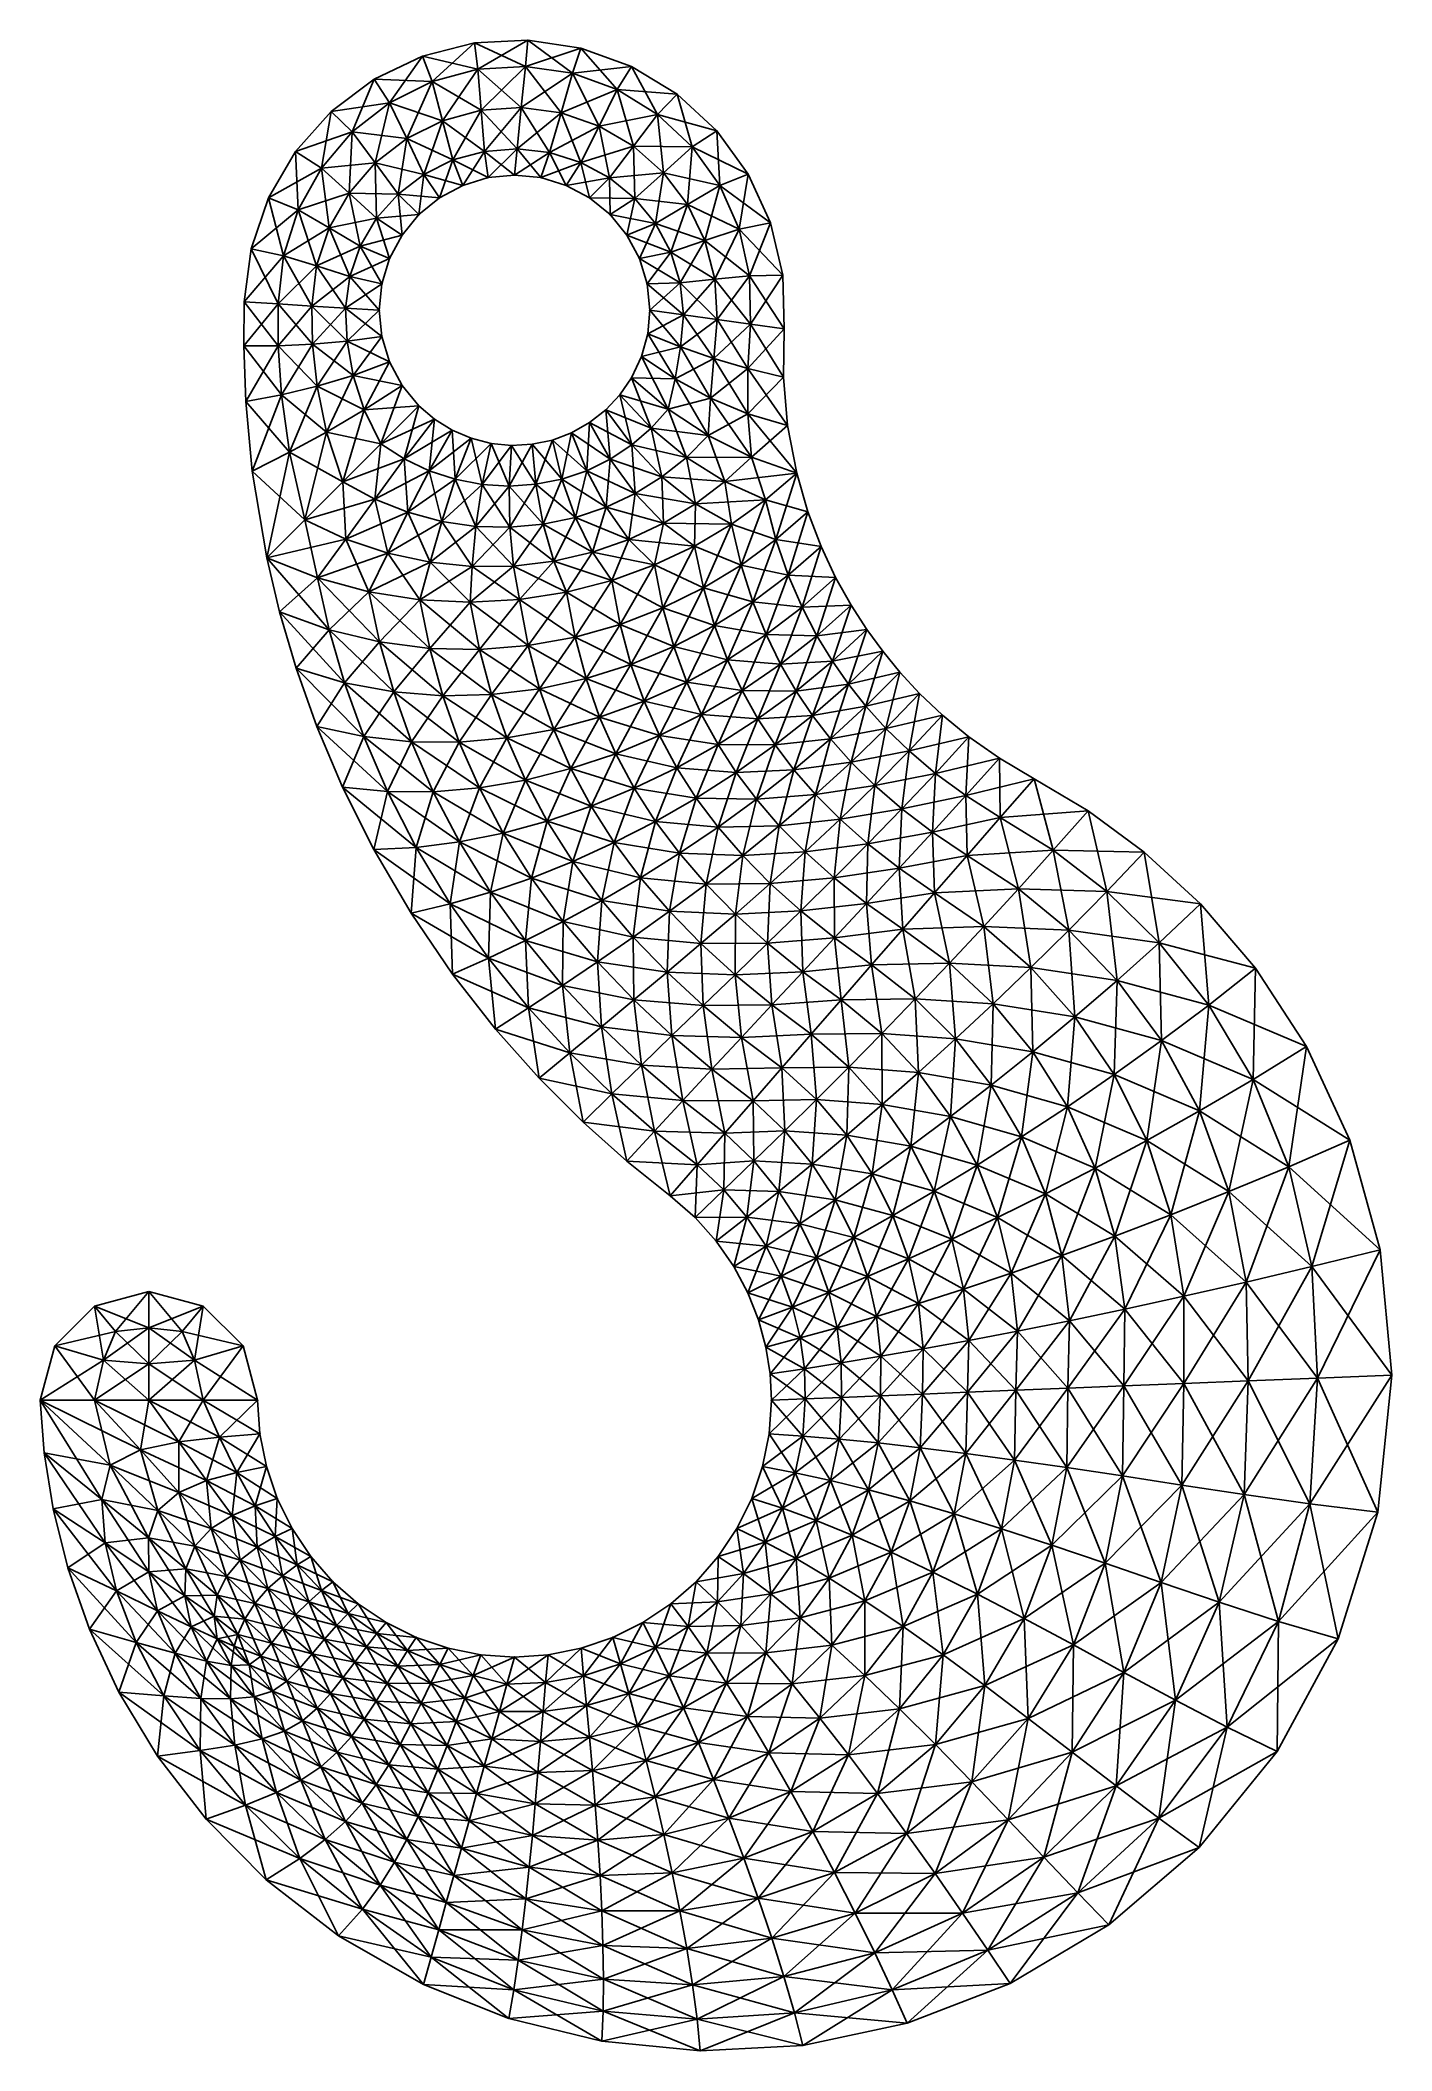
# Model space of a CAD drawing. Header units: metres. Extents: x -35 to 65, y -48 to 101.
import ezdxf

# ---------------------------------------------------------------- set-up
doc = ezdxf.new("R2010")
doc.units = ezdxf.units.M
for name, color, linetype in [('elements_default', 7, 'Continuous'), ('elements_lc_1', 2, 'Continuous'), ('elements_lc_10', 5, 'Continuous'), ('elements_lc_11', 6, 'Continuous'), ('elements_lc_12', 1, 'Continuous'), ('elements_lc_13', 2, 'Continuous'), ('elements_lc_14', 3, 'Continuous'), ('elements_lc_15', 4, 'Continuous'), ('elements_lc_16', 5, 'Continuous'), ('elements_lc_17', 6, 'Continuous'), ('elements_lc_18', 1, 'Continuous'), ('elements_lc_19', 2, 'Continuous'), ('elements_lc_2', 3, 'Continuous'), ('elements_lc_3', 4, 'Continuous'), ('elements_lc_4', 5, 'Continuous'), ('elements_lc_5', 6, 'Continuous'), ('elements_lc_6', 1, 'Continuous'), ('elements_lc_7', 2, 'Continuous'), ('elements_lc_8', 3, 'Continuous'), ('elements_lc_9', 4, 'Continuous'), ('nodes_0.01_0.04_False_False', 4, 'Continuous'), ('nodes_0.0_0.0_True_True', 5, 'Continuous')]:
    doc.layers.add(name, color=color, linetype=linetype)

msp = doc.modelspace()

# ---------------------------------------------------------------- linework, layer by layer
at = {"layer": 'elements_default'}
for p, q in [((-2.97084, 100.405), (-6.81677, 99.4293)), ((-2.97084, 100.405), (-6.10305, 97.5493)), ((0.992042, 100.598), (-2.97084, 100.405)), ((-2.97084, 100.405), (-2.71538, 98.4581)), ((0.80016, 98.6609), (-2.97084, 100.405)), ((0.992042, 100.598), (-2.71538, 98.4581)), ((0.80016, 98.6609), (0.992042, 100.598)), ((4.91615, 100.012), (0.80016, 98.6609)), ((4.91615, 100.012), (0.992042, 100.598)), ((4.29495, 98.15), (0.992042, 100.598)), ((4.29495, 98.15), (4.91615, 100.012)), ((8.64738, 98.6619), (4.91615, 100.012)), ((7.59542, 96.9496), (4.91615, 100.012)), ((-6.81677, 99.4293), (-10.393, 97.7111)), ((-6.81677, 99.4293), (-9.23655, 95.978)), ((-6.10305, 97.5493), (-6.81677, 99.4293)), ((-2.71538, 98.4581), (-6.81677, 99.4293)), ((-2.71538, 98.4581), (-6.10305, 97.5493)), ((-2.71538, 98.4581), (-5.32928, 94.643)), ((0.80016, 98.6609), (-2.71538, 98.4581)), ((-2.47136, 95.4167), (-2.71538, 98.4581)), ((0.496145, 95.6105), (-2.71538, 98.4581)), ((0.80016, 98.6609), (-2.47136, 95.4167)), ((0.496145, 95.6105), (0.80016, 98.6609)), ((4.29495, 98.15), (0.80016, 98.6609)), ((3.4518, 95.2153), (0.80016, 98.6609)), ((8.64738, 98.6619), (4.29495, 98.15)), ((7.59542, 96.9496), (8.64738, 98.6619)), ((12.0362, 96.5983), (8.64738, 98.6619)), ((10.5786, 95.1109), (8.64738, 98.6619)), ((-10.393, 97.7111), (-13.5615, 95.3229)), ((-10.393, 97.7111), (-12, 93.8112)), ((-9.23655, 95.978), (-10.393, 97.7111)), ((-6.10305, 97.5493), (-10.393, 97.7111)), ((-6.10305, 97.5493), (-9.23655, 95.978)), ((-6.10305, 97.5493), (-7.97325, 93.3248)), ((-6.10305, 97.5493), (-5.32928, 94.643)), ((-2.47136, 95.4167), (-6.10305, 97.5493)), ((4.29495, 98.15), (0.496145, 95.6105)), ((3.4518, 95.2153), (4.29495, 98.15)), ((7.59542, 96.9496), (3.4518, 95.2153)), ((7.59542, 96.9496), (4.29495, 98.15)), ((6.25596, 94.2512), (4.29495, 98.15)), ((6.25596, 94.2512), (7.59542, 96.9496)), ((10.5786, 95.1109), (7.59542, 96.9496)), ((8.80721, 92.7582), (7.59542, 96.9496)), ((12.0362, 96.5983), (7.59542, 96.9496)), ((-13.5615, 95.3229), (-16.1988, 92.3583)), ((-13.5615, 95.3229), (-14.289, 91.1326)), ((-9.23655, 95.978), (-13.5615, 95.3229)), ((-12, 93.8112), (-13.5615, 95.3229)), ((-9.23655, 95.978), (-12, 93.8112)), ((-9.23655, 95.978), (-10.3066, 91.5164)), ((-7.97325, 93.3248), (-9.23655, 95.978)), ((-5.32928, 94.643), (-9.23655, 95.978)), ((-2.47136, 95.4167), (-5.32928, 94.643)), ((-2.47136, 95.4167), (-4.55154, 91.7382)), ((0.496145, 95.6105), (-2.47136, 95.4167)), ((-2.22168, 92.376), (-2.47136, 95.4167)), ((0.192043, 92.56), (-2.47136, 95.4167)), ((0.496145, 95.6105), (-2.22168, 92.376)), ((0.192043, 92.56), (0.496145, 95.6105)), ((3.4518, 95.2153), (0.192043, 92.56)), ((3.4518, 95.2153), (0.496145, 95.6105)), ((2.59872, 92.2841), (0.496145, 95.6105)), ((2.59872, 92.2841), (3.4518, 95.2153)), ((6.25596, 94.2512), (3.4518, 95.2153)), ((4.90655, 91.559), (3.4518, 95.2153)), ((10.5786, 95.1109), (12.0362, 96.5983)), ((14.9513, 93.9065), (12.0362, 96.5983)), ((13.1361, 92.7116), (12.0362, 96.5983)), ((-12, 93.8112), (-16.1988, 92.3583)), ((-12, 93.8112), (-14.289, 91.1326)), ((-12, 93.8112), (-12.2425, 89.2862)), ((-10.3066, 91.5164), (-12, 93.8112)), ((-7.97325, 93.3248), (-12, 93.8112)), ((-5.32928, 94.643), (-7.97325, 93.3248)), ((-5.32928, 94.643), (-6.71055, 90.6713)), ((-4.55154, 91.7382), (-5.32928, 94.643)), ((-2.22168, 92.376), (-5.32928, 94.643)), ((6.25596, 94.2512), (2.59872, 92.2841)), ((4.90655, 91.559), (6.25596, 94.2512)), ((10.5786, 95.1109), (6.25596, 94.2512)), ((8.80721, 92.7582), (6.25596, 94.2512)), ((7.03008, 90.4113), (6.25596, 94.2512)), ((8.80721, 92.7582), (10.5786, 95.1109)), ((13.1361, 92.7116), (10.5786, 95.1109)), ((11.0137, 90.7968), (10.5786, 95.1109)), ((14.9513, 93.9065), (10.5786, 95.1109)), ((13.1361, 92.7116), (14.9513, 93.9065)), ((17.2806, 90.6945), (14.9513, 93.9065)), ((15.1736, 89.8472), (14.9513, 93.9065)), ((-16.1988, 92.3583), (-18.1978, 88.9311)), ((-14.289, 91.1326), (-16.1988, 92.3583)), ((-16.1988, 92.3583), (-16.0115, 88.041)), ((-7.97325, 93.3248), (-10.3066, 91.5164)), ((-7.97325, 93.3248), (-8.61817, 89.2166)), ((-6.71055, 90.6713), (-7.97325, 93.3248)), ((-4.55154, 91.7382), (-7.97325, 93.3248)), ((-2.22168, 92.376), (-4.55154, 91.7382)), ((-2.22168, 92.376), (-3.82691, 89.8614)), ((0.192043, 92.56), (-2.22168, 92.376)), ((-2.22168, 92.376), (-1.95098, 90.4304)), ((-0.000072, 90.6226), (-2.22168, 92.376)), ((0.192043, 92.56), (-1.95098, 90.4304)), ((-0.000072, 90.6226), (0.192043, 92.56)), ((2.59872, 92.2841), (-0.000072, 90.6226)), ((2.59872, 92.2841), (0.192043, 92.56)), ((1.95084, 90.4305), (0.192043, 92.56)), ((1.95084, 90.4305), (2.59872, 92.2841)), ((4.90655, 91.559), (2.59872, 92.2841)), ((3.82678, 89.8614), (2.59872, 92.2841)), ((8.80721, 92.7582), (4.90655, 91.559)), ((7.03008, 90.4113), (8.80721, 92.7582)), ((11.0137, 90.7968), (8.80721, 92.7582)), ((8.89008, 88.884), (8.80721, 92.7582)), ((13.1361, 92.7116), (8.80721, 92.7582)), ((11.0137, 90.7968), (13.1361, 92.7116)), ((12.7945, 88.4426), (13.1361, 92.7116)), ((15.1736, 89.8472), (13.1361, 92.7116)), ((17.2806, 90.6945), (13.1361, 92.7116)), ((-14.289, 91.1326), (-18.1978, 88.9311)), ((-14.289, 91.1326), (-16.0115, 88.041)), ((-10.3066, 91.5164), (-14.289, 91.1326)), ((-12.2425, 89.2862), (-14.289, 91.1326)), ((-14.289, 91.1326), (-13.7055, 86.7155)), ((-10.3066, 91.5164), (-12.2425, 89.2862)), ((-8.61817, 89.2166), (-10.3066, 91.5164)), ((-6.71055, 90.6713), (-10.3066, 91.5164)), ((-10.3066, 91.5164), (-10.2031, 87.4288)), ((-4.55154, 91.7382), (-6.71055, 90.6713)), ((-4.55154, 91.7382), (-5.55578, 88.9372)), ((-3.82691, 89.8614), (-4.55154, 91.7382)), ((-1.95098, 90.4304), (-4.55154, 91.7382)), ((4.90655, 91.559), (1.95084, 90.4305)), ((3.82678, 89.8614), (4.90655, 91.559)), ((7.03008, 90.4113), (4.90655, 91.559)), ((5.55566, 88.9373), (4.90655, 91.559)), ((11.0137, 90.7968), (7.03008, 90.4113)), ((8.89008, 88.884), (11.0137, 90.7968)), ((10.4168, 87.0343), (11.0137, 90.7968)), ((12.7945, 88.4426), (11.0137, 90.7968)), ((15.1736, 89.8472), (11.0137, 90.7968)), ((-12.2425, 89.2862), (-16.0115, 88.041)), ((-12.2425, 89.2862), (-13.7055, 86.7155)), ((-10.2031, 87.4288), (-12.2425, 89.2862)), ((-8.61817, 89.2166), (-12.2425, 89.2862)), ((-12.2425, 89.2862), (-11.4054, 85.3745)), ((-6.71055, 90.6713), (-8.61817, 89.2166)), ((-6.71055, 90.6713), (-7.07114, 87.6936)), ((-5.55578, 88.9372), (-6.71055, 90.6713)), ((-3.82691, 89.8614), (-6.71055, 90.6713)), ((7.03008, 90.4113), (3.82678, 89.8614)), ((5.55566, 88.9373), (7.03008, 90.4113)), ((8.89008, 88.884), (7.03008, 90.4113)), ((7.07103, 87.6937), (7.03008, 90.4113)), ((12.7945, 88.4426), (15.1736, 89.8472)), ((14.0811, 85.7824), (15.1736, 89.8472)), ((15.1736, 89.8472), (17.2806, 90.6945)), ((16.6116, 86.6254), (15.1736, 89.8472)), ((18.9314, 87.0865), (15.1736, 89.8472)), ((16.6116, 86.6254), (17.2806, 90.6945)), ((18.9314, 87.0865), (17.2806, 90.6945)), ((-18.1978, 88.9311), (-19.4764, 85.1752)), ((-16.0115, 88.041), (-19.4764, 85.1752)), ((-16.0115, 88.041), (-18.1978, 88.9311)), ((-18.1978, 88.9311), (-17.0948, 84.6496)), ((-16.0115, 88.041), (-17.0948, 84.6496)), ((-13.7055, 86.7155), (-16.0115, 88.041)), ((-16.0115, 88.041), (-14.6361, 83.8964)), ((-8.61817, 89.2166), (-10.2031, 87.4288)), ((-7.07114, 87.6936), (-8.61817, 89.2166)), ((-8.61817, 89.2166), (-8.31475, 86.1782)), ((-5.55578, 88.9372), (-8.61817, 89.2166)), ((8.89008, 88.884), (5.55566, 88.9373)), ((7.07103, 87.6937), (8.89008, 88.884)), ((8.31467, 86.1783), (8.89008, 88.884)), ((10.4168, 87.0343), (8.89008, 88.884)), ((12.7945, 88.4426), (8.89008, 88.884)), ((10.4168, 87.0343), (12.7945, 88.4426)), ((11.552, 84.9308), (12.7945, 88.4426)), ((14.0811, 85.7824), (12.7945, 88.4426)), ((16.6116, 86.6254), (12.7945, 88.4426)), ((-13.7055, 86.7155), (-17.0948, 84.6496)), ((-13.7055, 86.7155), (-14.6361, 83.8964)), ((-10.2031, 87.4288), (-13.7055, 86.7155)), ((-11.4054, 85.3745), (-13.7055, 86.7155)), ((-13.7055, 86.7155), (-12.1798, 83.1298)), ((-10.2031, 87.4288), (-11.4054, 85.3745)), ((-7.07114, 87.6936), (-10.2031, 87.4288)), ((-8.31475, 86.1782), (-10.2031, 87.4288)), ((-10.2031, 87.4288), (-9.23883, 84.4493)), ((10.4168, 87.0343), (7.07103, 87.6937)), ((10.4168, 87.0343), (8.31467, 86.1783)), ((9.23878, 84.4495), (10.4168, 87.0343)), ((11.552, 84.9308), (10.4168, 87.0343)), ((14.0811, 85.7824), (10.4168, 87.0343)), ((14.0811, 85.7824), (16.6116, 86.6254)), ((14.8197, 82.9135), (16.6116, 86.6254)), ((18.9314, 87.0865), (16.6116, 86.6254)), ((17.3875, 83.1662), (16.6116, 86.6254)), ((19.8337, 83.223), (16.6116, 86.6254)), ((17.3875, 83.1662), (18.9314, 87.0865)), ((19.8337, 83.223), (18.9314, 87.0865)), ((-19.9904, 81.2407), (-19.4764, 85.1752)), ((-17.0948, 84.6496), (-19.4764, 85.1752)), ((-17.4928, 81.0862), (-19.4764, 85.1752)), ((-11.4054, 85.3745), (-14.6361, 83.8964)), ((-11.4054, 85.3745), (-12.1798, 83.1298)), ((-8.31475, 86.1782), (-11.4054, 85.3745)), ((-9.23883, 84.4493), (-11.4054, 85.3745)), ((-11.4054, 85.3745), (-9.80787, 82.5734)), ((11.552, 84.9308), (8.31467, 86.1783)), ((9.23878, 84.4495), (11.552, 84.9308)), ((9.80785, 82.5735), (11.552, 84.9308)), ((14.0811, 85.7824), (11.552, 84.9308)), ((12.2517, 82.6518), (11.552, 84.9308)), ((14.8197, 82.9135), (11.552, 84.9308)), ((12.2517, 82.6518), (14.0811, 85.7824)), ((14.8197, 82.9135), (14.0811, 85.7824)), ((17.3875, 83.1662), (14.0811, 85.7824)), ((-19.9904, 81.2407), (-17.0948, 84.6496)), ((-17.4928, 81.0862), (-17.0948, 84.6496)), ((-17.4928, 81.0862), (-14.6361, 83.8964)), ((-14.6361, 83.8964), (-17.0948, 84.6496)), ((-14.9952, 80.9316), (-17.0948, 84.6496)), ((-14.9952, 80.9316), (-14.6361, 83.8964)), ((-12.1798, 83.1298), (-14.6361, 83.8964)), ((-12.4976, 80.7771), (-14.6361, 83.8964)), ((-9.23883, 84.4493), (-12.1798, 83.1298)), ((12.2517, 82.6518), (9.23878, 84.4495)), ((-14.9952, 80.9316), (-12.1798, 83.1298)), ((-12.4976, 80.7771), (-12.1798, 83.1298)), ((-12.4976, 80.7771), (-9.80787, 82.5734)), ((-9.80787, 82.5734), (-12.1798, 83.1298)), ((-10, 80.6226), (-12.1798, 83.1298)), ((12.2517, 82.6518), (9.80785, 82.5735)), ((12.4883, 80.2812), (9.80785, 82.5735)), ((10, 80.6226), (12.2517, 82.6518)), ((12.2517, 82.6518), (14.8197, 82.9135)), ((12.4883, 80.2812), (12.2517, 82.6518)), ((14.9767, 79.9398), (12.2517, 82.6518)), ((12.4883, 80.2812), (14.8197, 82.9135)), ((17.3875, 83.1662), (14.8197, 82.9135)), ((14.9767, 79.9398), (14.8197, 82.9135)), ((17.465, 79.5984), (14.8197, 82.9135)), ((14.9767, 79.9398), (17.3875, 83.1662)), ((17.3875, 83.1662), (19.8337, 83.223)), ((17.465, 79.5984), (17.3875, 83.1662)), ((19.9533, 79.257), (17.3875, 83.1662)), ((17.465, 79.5984), (19.8337, 83.223)), ((19.9533, 79.257), (19.8337, 83.223)), ((-20.0248, 77.9827), (-19.9904, 81.2407)), ((-20.0248, 77.9827), (-17.4928, 81.0862)), ((-19.9904, 81.2407), (-17.4928, 81.0862)), ((-19.9904, 81.2407), (-17.4824, 77.9931)), ((-17.4928, 81.0862), (-14.9952, 80.9316)), ((-17.4824, 77.9931), (-17.4928, 81.0862)), ((-17.4928, 81.0862), (-14.9387, 78.1035)), ((-17.4824, 77.9931), (-14.9952, 80.9316)), ((-14.9952, 80.9316), (-12.4976, 80.7771)), ((-14.9387, 78.1035), (-14.9952, 80.9316)), ((-14.9952, 80.9316), (-12.3845, 78.3247)), ((-14.9387, 78.1035), (-12.4976, 80.7771)), ((-12.3845, 78.3247), (-12.4976, 80.7771)), ((-12.4976, 80.7771), (-10, 80.6226)), ((-12.4976, 80.7771), (-9.80785, 78.6717)), ((-12.3845, 78.3247), (-10, 80.6226)), ((10, 80.6226), (12.4883, 80.2812)), ((10, 80.6226), (12.2874, 77.9178)), ((12.4883, 80.2812), (9.84807, 78.8861)), ((9.84807, 78.8861), (12.2874, 77.9178)), ((9.84807, 78.8861), (11.8837, 75.538)), ((12.4883, 80.2812), (12.2874, 77.9178)), ((14.9767, 79.9398), (12.2874, 77.9178)), ((12.4883, 80.2812), (14.9767, 79.9398)), ((12.4883, 80.2812), (14.7419, 77.0566)), ((14.9767, 79.9398), (14.7419, 77.0566)), ((17.465, 79.5984), (14.7419, 77.0566)), ((14.9767, 79.9398), (17.465, 79.5984)), ((14.9767, 79.9398), (17.2608, 76.3067)), ((17.465, 79.5984), (17.2608, 76.3067)), ((19.9533, 79.257), (17.2608, 76.3067)), ((17.465, 79.5984), (19.9533, 79.257)), ((17.465, 79.5984), (19.892, 75.671)), ((19.9533, 79.257), (19.892, 75.671)), ((-20.0248, 77.9827), (-17.4824, 77.9931)), ((-19.8792, 73.8803), (-20.0248, 77.9827)), ((-20.0248, 77.9827), (-17.2448, 74.3715)), ((-19.8792, 73.8803), (-17.4824, 77.9931)), ((-17.4824, 77.9931), (-14.9387, 78.1035)), ((-17.2448, 74.3715), (-17.4824, 77.9931)), ((-17.4824, 77.9931), (-14.603, 75.0063)), ((-17.2448, 74.3715), (-14.9387, 78.1035)), ((-14.9387, 78.1035), (-12.3845, 78.3247)), ((-14.603, 75.0063), (-14.9387, 78.1035)), ((-14.9387, 78.1035), (-11.9392, 75.8063)), ((-14.603, 75.0063), (-12.3845, 78.3247)), ((-12.3845, 78.3247), (-9.80785, 78.6717)), ((-11.9392, 75.8063), (-12.3845, 78.3247)), ((-12.3845, 78.3247), (-9.2388, 76.7958)), ((-11.9392, 75.8063), (-9.80785, 78.6717)), ((9.3969, 77.2023), (12.2874, 77.9178)), ((11.8837, 75.538), (12.2874, 77.9178)), ((12.2874, 77.9178), (14.7419, 77.0566)), ((12.2874, 77.9178), (14.4929, 74.1224)), ((-11.9392, 75.8063), (-9.2388, 76.7958)), ((-11.1203, 73.2602), (-9.2388, 76.7958)), ((9.3969, 77.2023), (11.8837, 75.538)), ((11.3652, 73.3123), (9.3969, 77.2023)), ((11.8837, 75.538), (14.7419, 77.0566)), ((14.4929, 74.1224), (14.7419, 77.0566)), ((14.4929, 74.1224), (17.2608, 76.3067)), ((14.7419, 77.0566), (17.2608, 76.3067)), ((14.7419, 77.0566), (17.255, 72.9717)), ((17.255, 72.9717), (17.2608, 76.3067)), ((17.2608, 76.3067), (19.892, 75.671)), ((17.2608, 76.3067), (20.1981, 72.0976)), ((-19.8792, 73.8803), (-17.2448, 74.3715)), ((-19.3966, 68.7312), (-17.2448, 74.3715)), ((-17.2448, 74.3715), (-14.603, 75.0063)), ((-16.6508, 70.1147), (-17.2448, 74.3715)), ((-17.2448, 74.3715), (-13.8959, 71.6164)), ((-16.6508, 70.1147), (-14.603, 75.0063)), ((-14.603, 75.0063), (-11.9392, 75.8063)), ((-13.8959, 71.6164), (-14.603, 75.0063)), ((-14.603, 75.0063), (-11.1203, 73.2602)), ((-13.8959, 71.6164), (-11.9392, 75.8063)), ((-11.1203, 73.2602), (-11.9392, 75.8063)), ((-11.9392, 75.8063), (-8.31471, 75.0669)), ((-11.1203, 73.2602), (-8.31471, 75.0669)), ((-9.88249, 70.7402), (-8.31471, 75.0669)), ((7.79881, 74.3633), (10.1088, 71.9078)), ((7.79881, 74.3633), (11.3652, 73.3123)), ((8.67388, 70.6645), (7.79881, 74.3633)), ((8.6602, 75.6225), (11.8837, 75.538)), ((11.3652, 73.3123), (8.6602, 75.6225)), ((10.1088, 71.9078), (8.6602, 75.6225)), ((11.3652, 73.3123), (11.8837, 75.538)), ((11.8837, 75.538), (14.4929, 74.1224)), ((14.3315, 71.3489), (11.8837, 75.538)), ((17.255, 72.9717), (19.892, 75.671)), ((20.1981, 72.0976), (19.892, 75.671)), ((-19.8792, 73.8803), (-16.6508, 70.1147)), ((-19.3966, 68.7312), (-19.8792, 73.8803)), ((-13.8959, 71.6164), (-11.1203, 73.2602)), ((-12.6939, 67.9288), (-11.1203, 73.2602)), ((-7.0711, 73.5516), (-11.1203, 73.2602)), ((-9.88249, 70.7402), (-11.1203, 73.2602)), ((-9.88249, 70.7402), (-7.0711, 73.5516)), ((-7.0711, 73.5516), (-8.16078, 69.6334)), ((6.75586, 73.2498), (8.67388, 70.6645)), ((6.75586, 73.2498), (10.1088, 71.9078)), ((7.07896, 69.6065), (6.75586, 73.2498)), ((10.1088, 71.9078), (11.3652, 73.3123)), ((11.3652, 73.3123), (14.4929, 74.1224)), ((14.3315, 71.3489), (11.3652, 73.3123)), ((12.7097, 69.7383), (11.3652, 73.3123)), ((14.3315, 71.3489), (14.4929, 74.1224)), ((14.3315, 71.3489), (17.255, 72.9717)), ((14.4929, 74.1224), (17.255, 72.9717)), ((17.515, 69.7617), (14.4929, 74.1224)), ((17.255, 72.9717), (20.1981, 72.0976)), ((17.515, 69.7617), (17.255, 72.9717)), ((20.8682, 68.5743), (17.255, 72.9717)), ((-16.6508, 70.1147), (-13.8959, 71.6164)), ((-15.5053, 65.1174), (-13.8959, 71.6164)), ((-12.6939, 67.9288), (-13.8959, 71.6164)), ((-9.88249, 70.7402), (-13.8959, 71.6164)), ((-9.88249, 70.7402), (-5.91313, 72.5582)), ((-5.91313, 72.5582), (-8.16078, 69.6334)), ((-8.16078, 69.6334), (-4.61753, 71.7525)), ((-5.91313, 72.5582), (-6.31757, 68.7544)), ((-4.61753, 71.7525), (-6.31757, 68.7544)), ((-4.61753, 71.7525), (-4.38724, 68.1189)), ((3.50144, 68.1307), (4.22613, 71.5595)), ((4.22613, 71.5595), (5.34624, 68.7558)), ((4.22613, 71.5595), (7.07896, 69.6065)), ((5.34624, 68.7558), (5.55566, 72.3079)), ((5.55566, 72.3079), (7.07896, 69.6065)), ((5.55566, 72.3079), (8.67388, 70.6645)), ((8.67388, 70.6645), (10.1088, 71.9078)), ((10.1088, 71.9078), (12.7097, 69.7383)), ((10.9005, 68.304), (10.1088, 71.9078)), ((10.1088, 71.9078), (14.3315, 71.3489)), ((17.515, 69.7617), (20.1981, 72.0976)), ((20.8682, 68.5743), (20.1981, 72.0976)), ((-19.3966, 68.7312), (-16.6508, 70.1147)), ((-18.3167, 62.3061), (-16.6508, 70.1147)), ((-12.6939, 67.9288), (-16.6508, 70.1147)), ((-15.5053, 65.1174), (-16.6508, 70.1147)), ((-12.6939, 67.9288), (-9.88249, 70.7402)), ((-9.88249, 70.7402), (-10.3425, 66.6573)), ((-9.88249, 70.7402), (-8.16078, 69.6334)), ((-6.31757, 68.7544), (-3.21444, 71.1533)), ((-3.21444, 71.1533), (-4.38724, 68.1189)), ((-4.38724, 68.1189), (-1.73653, 70.7745)), ((-3.21444, 71.1533), (-2.40511, 67.737)), ((-1.73653, 70.7745), (-2.40511, 67.737)), ((-2.40511, 67.737), (-0.218197, 70.625)), ((-1.73653, 70.7745), (-0.406645, 67.613)), ((-0.406645, 67.613), (1.30521, 70.7081)), ((-0.218197, 70.625), (-0.406645, 67.613)), ((-0.218197, 70.625), (1.57334, 67.7463)), ((1.30521, 70.7081), (1.57334, 67.7463)), ((1.30521, 70.7081), (3.50144, 68.1307)), ((1.57334, 67.7463), (2.79824, 71.0221)), ((2.79824, 71.0221), (3.50144, 68.1307)), ((2.79824, 71.0221), (5.34624, 68.7558)), ((7.07896, 69.6065), (8.67388, 70.6645)), ((8.67388, 70.6645), (10.9005, 68.304)), ((8.91795, 67.0702), (8.67388, 70.6645)), ((8.67388, 70.6645), (12.7097, 69.7383)), ((12.7097, 69.7383), (14.3315, 71.3489)), ((17.515, 69.7617), (14.3315, 71.3489)), ((15.5485, 67.9456), (14.3315, 71.3489)), ((-15.5053, 65.1174), (-19.3966, 68.7312)), ((-18.3167, 62.3061), (-19.3966, 68.7312)), ((-12.6939, 67.9288), (-8.16078, 69.6334)), ((-8.16078, 69.6334), (-10.3425, 66.6573)), ((-10.3425, 66.6573), (-6.31757, 68.7544)), ((-8.16078, 69.6334), (-6.31757, 68.7544)), ((-8.16078, 69.6334), (-7.89239, 65.681)), ((-6.31757, 68.7544), (-7.89239, 65.681)), ((-6.31757, 68.7544), (-4.38724, 68.1189)), ((-6.31757, 68.7544), (-5.38313, 65.0072)), ((3.50144, 68.1307), (5.34624, 68.7558)), ((4.50703, 65.2937), (5.34624, 68.7558)), ((5.34624, 68.7558), (7.07896, 69.6065)), ((5.34624, 68.7558), (6.77972, 66.0596)), ((5.34624, 68.7558), (8.91795, 67.0702)), ((6.77972, 66.0596), (7.07896, 69.6065)), ((7.07896, 69.6065), (8.91795, 67.0702)), ((7.07896, 69.6065), (10.9005, 68.304)), ((10.9005, 68.304), (12.7097, 69.7383)), ((12.7097, 69.7383), (17.515, 69.7617)), ((12.7097, 69.7383), (15.5485, 67.9456)), ((13.3778, 66.3078), (12.7097, 69.7383)), ((15.5485, 67.9456), (17.515, 69.7617)), ((15.5485, 67.9456), (20.8682, 68.5743)), ((18.5701, 66.6076), (17.515, 69.7617)), ((20.8682, 68.5743), (17.515, 69.7617)), ((18.5701, 66.6076), (20.8682, 68.5743)), ((20.8682, 68.5743), (19.3359, 63.6588)), ((20.8682, 68.5743), (21.6969, 65.7117)), ((-15.5053, 65.1174), (-12.6939, 67.9288)), ((-12.6939, 67.9288), (-10.3425, 66.6573)), ((-12.6939, 67.9288), (-12.4724, 63.696)), ((-7.89239, 65.681), (-4.38724, 68.1189)), ((-4.38724, 68.1189), (-5.38313, 65.0072)), ((-5.38313, 65.0072), (-2.40511, 67.737)), ((-4.38724, 68.1189), (-2.40511, 67.737)), ((-4.38724, 68.1189), (-2.8532, 64.6376)), ((-2.40511, 67.737), (-2.8532, 64.6376)), ((-2.8532, 64.6376), (-0.406645, 67.613)), ((-2.40511, 67.737), (-0.406645, 67.613)), ((-2.40511, 67.737), (-0.339201, 64.5685)), ((-0.406645, 67.613), (1.57334, 67.7463)), ((-0.406645, 67.613), (-0.339201, 64.5685)), ((-0.406645, 67.613), (2.12466, 64.7913)), ((-0.339201, 64.5685), (1.57334, 67.7463)), ((1.57334, 67.7463), (3.50144, 68.1307)), ((1.57334, 67.7463), (2.12466, 64.7913)), ((1.57334, 67.7463), (4.50703, 65.2937)), ((2.12466, 64.7913), (3.50144, 68.1307)), ((3.50144, 68.1307), (4.50703, 65.2937)), ((3.50144, 68.1307), (6.77972, 66.0596)), ((6.77972, 66.0596), (8.91795, 67.0702)), ((8.46657, 63.6714), (8.91795, 67.0702)), ((8.91795, 67.0702), (10.9005, 68.304)), ((8.91795, 67.0702), (11.0127, 64.8743)), ((8.91795, 67.0702), (13.3778, 66.3078)), ((10.9005, 68.304), (13.3778, 66.3078)), ((11.0127, 64.8743), (10.9005, 68.304)), ((10.9005, 68.304), (15.5485, 67.9456)), ((13.3778, 66.3078), (15.5485, 67.9456)), ((16.046, 64.7993), (15.5485, 67.9456)), ((15.5485, 67.9456), (18.5701, 66.6076)), ((-15.5053, 65.1174), (-10.3425, 66.6573)), ((-10.3425, 66.6573), (-12.4724, 63.696)), ((-12.4724, 63.696), (-7.89239, 65.681)), ((-10.3425, 66.6573), (-7.89239, 65.681)), ((-10.3425, 66.6573), (-9.36826, 62.6518)), ((-7.89239, 65.681), (-9.36826, 62.6518)), ((-7.89239, 65.681), (-5.38313, 65.0072)), ((-7.89239, 65.681), (-6.23858, 61.979)), ((4.50703, 65.2937), (6.77972, 66.0596)), ((5.75659, 62.7249), (6.77972, 66.0596)), ((6.77972, 66.0596), (8.46657, 63.6714)), ((6.77972, 66.0596), (11.0127, 64.8743)), ((11.0127, 64.8743), (13.3778, 66.3078)), ((13.3012, 63.1794), (13.3778, 66.3078)), ((13.3778, 66.3078), (18.5701, 66.6076)), ((13.3778, 66.3078), (16.046, 64.7993)), ((16.046, 64.7993), (18.5701, 66.6076)), ((18.5701, 66.6076), (16.7566, 61.7723)), ((18.5701, 66.6076), (19.3359, 63.6588)), ((18.5701, 66.6076), (21.6969, 65.7117)), ((19.3359, 63.6588), (21.6969, 65.7117)), ((20.2495, 61.0196), (21.6969, 65.7117)), ((22.6744, 63.1433), (21.6969, 65.7117)), ((-18.3167, 62.3061), (-15.5053, 65.1174)), ((-15.5053, 65.1174), (-12.4724, 63.696)), ((-15.5053, 65.1174), (-14.5668, 60.8239)), ((-9.36826, 62.6518), (-5.38313, 65.0072)), ((-5.38313, 65.0072), (-6.23858, 61.979)), ((-6.23858, 61.979), (-2.8532, 64.6376)), ((-5.38313, 65.0072), (-2.8532, 64.6376)), ((-5.38313, 65.0072), (-3.12542, 61.6668)), ((-2.8532, 64.6376), (-3.12542, 61.6668)), ((-3.12542, 61.6668), (-0.339201, 64.5685)), ((-2.8532, 64.6376), (-0.339201, 64.5685)), ((-2.8532, 64.6376), (-0.066727, 61.7001)), ((-0.339201, 64.5685), (2.12466, 64.7913)), ((-0.339201, 64.5685), (-0.066727, 61.7001)), ((-0.339201, 64.5685), (2.90376, 62.0599)), ((-0.066727, 61.7001), (2.12466, 64.7913)), ((2.12466, 64.7913), (4.50703, 65.2937)), ((2.12466, 64.7913), (2.90376, 62.0599)), ((2.12466, 64.7913), (5.75659, 62.7249)), ((2.90376, 62.0599), (4.50703, 65.2937)), ((4.50703, 65.2937), (5.75659, 62.7249)), ((4.50703, 65.2937), (8.46657, 63.6714)), ((8.46657, 63.6714), (11.0127, 64.8743)), ((10.3445, 61.7789), (11.0127, 64.8743)), ((11.0127, 64.8743), (13.3012, 63.1794)), ((11.0127, 64.8743), (16.046, 64.7993)), ((13.3012, 63.1794), (16.046, 64.7993)), ((16.046, 64.7993), (13.9676, 60.0797)), ((16.046, 64.7993), (16.7566, 61.7723)), ((16.046, 64.7993), (19.3359, 63.6588)), ((-18.3167, 62.3061), (-12.4724, 63.696)), ((-12.4724, 63.696), (-14.5668, 60.8239)), ((-14.5668, 60.8239), (-9.36826, 62.6518)), ((-12.4724, 63.696), (-9.36826, 62.6518)), ((-12.4724, 63.696), (-10.7751, 59.7971)), ((-9.36826, 62.6518), (-10.7751, 59.7971)), ((-9.36826, 62.6518), (-6.23858, 61.979)), ((-9.36826, 62.6518), (-6.99434, 59.2048)), ((2.90376, 62.0599), (5.75659, 62.7249)), ((3.85192, 59.7659), (5.75659, 62.7249)), ((5.75659, 62.7249), (8.46657, 63.6714)), ((5.75659, 62.7249), (7.18893, 60.6301)), ((5.75659, 62.7249), (10.3445, 61.7789)), ((7.18893, 60.6301), (8.46657, 63.6714)), ((8.46657, 63.6714), (10.3445, 61.7789)), ((8.46657, 63.6714), (13.3012, 63.1794)), ((10.3445, 61.7789), (13.3012, 63.1794)), ((13.3012, 63.1794), (10.9804, 58.6091)), ((13.3012, 63.1794), (13.9676, 60.0797)), ((13.3012, 63.1794), (16.7566, 61.7723)), ((16.7566, 61.7723), (19.3359, 63.6588)), ((17.6186, 59.0612), (19.3359, 63.6588)), ((20.2495, 61.0196), (19.3359, 63.6588)), ((19.3359, 63.6588), (22.6744, 63.1433)), ((20.2495, 61.0196), (22.6744, 63.1433)), ((21.2715, 58.6592), (22.6744, 63.1433)), ((23.7518, 60.8496), (22.6744, 63.1433)), ((-18.3167, 62.3061), (-14.5668, 60.8239)), ((-18.3167, 62.3061), (-17.3717, 58.3216)), ((-18.3167, 62.3061), (-13.7005, 56.9845)), ((-10.7751, 59.7971), (-6.23858, 61.979)), ((-6.23858, 61.979), (-6.99434, 59.2048)), ((-6.99434, 59.2048), (-3.12542, 61.6668)), ((-6.23858, 61.979), (-3.12542, 61.6668)), ((-6.23858, 61.979), (-3.27063, 59.0216)), ((-3.27063, 59.0216), (-0.066727, 61.7001)), ((-3.12542, 61.6668), (-3.27063, 59.0216)), ((-3.12542, 61.6668), (-0.066727, 61.7001)), ((-3.12542, 61.6668), (0.356067, 59.2189)), ((-0.066727, 61.7001), (2.90376, 62.0599)), ((-0.066727, 61.7001), (0.356067, 59.2189)), ((-0.066727, 61.7001), (3.85192, 59.7659)), ((0.356067, 59.2189), (2.90376, 62.0599)), ((2.90376, 62.0599), (3.85192, 59.7659)), ((2.90376, 62.0599), (7.18893, 60.6301)), ((7.18893, 60.6301), (10.3445, 61.7789)), ((10.3445, 61.7789), (7.81, 57.3896)), ((10.3445, 61.7789), (10.9804, 58.6091)), ((10.3445, 61.7789), (13.9676, 60.0797)), ((13.9676, 60.0797), (16.7566, 61.7723)), ((14.7927, 57.2929), (16.7566, 61.7723)), ((17.6186, 59.0612), (16.7566, 61.7723)), ((16.7566, 61.7723), (20.2495, 61.0196)), ((17.6186, 59.0612), (20.2495, 61.0196)), ((18.6006, 56.627), (20.2495, 61.0196)), ((21.2715, 58.6592), (20.2495, 61.0196)), ((20.2495, 61.0196), (23.7518, 60.8496)), ((-14.5668, 60.8239), (-17.3717, 58.3216)), ((-14.5668, 60.8239), (-10.7751, 59.7971)), ((-14.5668, 60.8239), (-13.7005, 56.9845)), ((-14.5668, 60.8239), (-9.98212, 56.089)), ((-10.7751, 59.7971), (-13.7005, 56.9845)), ((-10.7751, 59.7971), (-9.98212, 56.089)), ((-10.7751, 59.7971), (-6.99434, 59.2048)), ((-10.7751, 59.7971), (-6.26505, 55.6136)), ((0.356067, 59.2189), (3.85192, 59.7659)), ((3.85192, 59.7659), (0.998448, 55.8222)), ((3.85192, 59.7659), (7.18893, 60.6301)), ((3.85192, 59.7659), (4.47503, 56.4507)), ((3.85192, 59.7659), (7.81, 57.3896)), ((7.18893, 60.6301), (4.47503, 56.4507)), ((7.18893, 60.6301), (7.81, 57.3896)), ((7.18893, 60.6301), (10.9804, 58.6091)), ((10.9804, 58.6091), (13.9676, 60.0797)), ((11.7851, 55.7396), (13.9676, 60.0797)), ((14.7927, 57.2929), (13.9676, 60.0797)), ((13.9676, 60.0797), (17.6186, 59.0612)), ((21.2715, 58.6592), (23.7518, 60.8496)), ((22.3704, 56.548), (23.7518, 60.8496)), ((24.8901, 58.8087), (23.7518, 60.8496)), ((-17.3717, 58.3216), (-13.7005, 56.9845)), ((-16.1498, 54.1596), (-17.3717, 58.3216)), ((-17.3717, 58.3216), (-12.5705, 53.0709)), ((-6.99434, 59.2048), (-9.98212, 56.089)), ((-6.99434, 59.2048), (-6.26505, 55.6136)), ((-6.99434, 59.2048), (-3.27063, 59.0216)), ((-6.99434, 59.2048), (-2.59236, 55.5337)), ((-3.27063, 59.0216), (-6.26505, 55.6136)), ((-3.27063, 59.0216), (0.356067, 59.2189)), ((-3.27063, 59.0216), (-2.59236, 55.5337)), ((-3.27063, 59.0216), (0.998448, 55.8222)), ((0.356067, 59.2189), (-2.59236, 55.5337)), ((0.356067, 59.2189), (0.998448, 55.8222)), ((0.356067, 59.2189), (4.47503, 56.4507)), ((7.81, 57.3896), (10.9804, 58.6091)), ((8.61191, 54.4273), (10.9804, 58.6091)), ((11.7851, 55.7396), (10.9804, 58.6091)), ((10.9804, 58.6091), (14.7927, 57.2929)), ((14.7927, 57.2929), (17.6186, 59.0612)), ((15.7518, 54.7747), (17.6186, 59.0612)), ((18.6006, 56.627), (17.6186, 59.0612)), ((17.6186, 59.0612), (21.2715, 58.6592)), ((18.6006, 56.627), (21.2715, 58.6592)), ((19.6776, 54.4345), (21.2715, 58.6592)), ((21.2715, 58.6592), (24.8901, 58.8087)), ((22.3704, 56.548), (21.2715, 58.6592)), ((22.3704, 56.548), (24.8901, 58.8087)), ((23.5215, 54.6579), (24.8901, 58.8087)), ((26.0582, 56.9979), (24.8901, 58.8087)), ((-16.1498, 54.1596), (-13.7005, 56.9845)), ((-13.7005, 56.9845), (-9.98212, 56.089)), ((-12.5705, 53.0709), (-13.7005, 56.9845)), ((-13.7005, 56.9845), (-8.93887, 52.3951)), ((4.47503, 56.4507), (7.81, 57.3896)), ((5.29227, 53.3821), (7.81, 57.3896)), ((8.61191, 54.4273), (7.81, 57.3896)), ((7.81, 57.3896), (11.7851, 55.7396)), ((11.7851, 55.7396), (14.7927, 57.2929)), ((12.7399, 53.1242), (14.7927, 57.2929)), ((15.7518, 54.7747), (14.7927, 57.2929)), ((14.7927, 57.2929), (18.6006, 56.627)), ((15.7518, 54.7747), (18.6006, 56.627)), ((16.8259, 52.4868), (18.6006, 56.627)), ((19.6776, 54.4345), (18.6006, 56.627)), ((18.6006, 56.627), (22.3704, 56.548)), ((19.6776, 54.4345), (22.3704, 56.548)), ((20.8304, 52.4521), (22.3704, 56.548)), ((22.3704, 56.548), (26.0582, 56.9979)), ((23.5215, 54.6579), (22.3704, 56.548)), ((23.5215, 54.6579), (26.0582, 56.9979)), ((24.7058, 52.9633), (26.0582, 56.9979)), ((27.2322, 55.3947), (26.0582, 56.9979)), ((-12.5705, 53.0709), (-9.98212, 56.089)), ((-9.98212, 56.089), (-6.26505, 55.6136)), ((-8.93887, 52.3951), (-9.98212, 56.089)), ((-9.98212, 56.089), (-5.29941, 52.1119)), ((-8.93887, 52.3951), (-6.26505, 55.6136)), ((-5.29941, 52.1119), (-6.26505, 55.6136)), ((-6.26505, 55.6136), (-2.59236, 55.5337)), ((-6.26505, 55.6136), (-1.69185, 52.1986)), ((-5.29941, 52.1119), (-2.59236, 55.5337)), ((-2.59236, 55.5337), (0.998448, 55.8222)), ((-1.69185, 52.1986), (-2.59236, 55.5337)), ((-2.59236, 55.5337), (1.84889, 52.6305)), ((-1.69185, 52.1986), (0.998448, 55.8222)), ((0.998448, 55.8222), (4.47503, 56.4507)), ((1.84889, 52.6305), (0.998448, 55.8222)), ((0.998448, 55.8222), (5.29227, 53.3821)), ((1.84889, 52.6305), (4.47503, 56.4507)), ((5.29227, 53.3821), (4.47503, 56.4507)), ((4.47503, 56.4507), (8.61191, 54.4273)), ((8.61191, 54.4273), (11.7851, 55.7396)), ((9.58155, 51.6978), (11.7851, 55.7396)), ((12.7399, 53.1242), (11.7851, 55.7396)), ((11.7851, 55.7396), (15.7518, 54.7747)), ((23.5215, 54.6579), (27.2322, 55.3947)), ((24.7058, 52.9633), (27.2322, 55.3947)), ((25.9915, 51.3423), (27.2322, 55.3947)), ((28.4953, 53.8608), (27.2322, 55.3947)), ((-16.1498, 54.1596), (-12.5705, 53.0709)), ((-14.6116, 49.8303), (-16.1498, 54.1596)), ((-16.1498, 54.1596), (-11.1465, 49.0823)), ((5.29227, 53.3821), (8.61191, 54.4273)), ((6.29624, 50.5178), (8.61191, 54.4273)), ((9.58155, 51.6978), (8.61191, 54.4273)), ((8.61191, 54.4273), (12.7399, 53.1242)), ((12.7399, 53.1242), (15.7518, 54.7747)), ((13.8311, 50.7232), (15.7518, 54.7747)), ((16.8259, 52.4868), (15.7518, 54.7747)), ((15.7518, 54.7747), (19.6776, 54.4345)), ((16.8259, 52.4868), (19.6776, 54.4345)), ((18.0008, 50.3954), (19.6776, 54.4345)), ((19.6776, 54.4345), (23.5215, 54.6579)), ((20.8304, 52.4521), (19.6776, 54.4345)), ((20.8304, 52.4521), (23.5215, 54.6579)), ((22.0447, 50.6518), (23.5215, 54.6579)), ((24.7058, 52.9633), (23.5215, 54.6579)), ((24.7058, 52.9633), (28.4953, 53.8608)), ((25.9915, 51.3423), (28.4953, 53.8608)), ((27.4737, 49.6949), (28.4953, 53.8608)), ((29.9611, 52.2812), (28.4953, 53.8608)), ((-14.6116, 49.8303), (-12.5705, 53.0709)), ((-12.5705, 53.0709), (-8.93887, 52.3951)), ((-11.1465, 49.0823), (-12.5705, 53.0709)), ((-12.5705, 53.0709), (-7.62408, 48.7042)), ((-11.1465, 49.0823), (-8.93887, 52.3951)), ((-8.93887, 52.3951), (-5.29941, 52.1119)), ((-7.62408, 48.7042), (-8.93887, 52.3951)), ((-8.93887, 52.3951), (-4.08441, 48.6787)), ((-7.62408, 48.7042), (-5.29941, 52.1119)), ((-5.29941, 52.1119), (-1.69185, 52.1986)), ((-4.08441, 48.6787), (-5.29941, 52.1119)), ((-5.29941, 52.1119), (-0.563618, 48.9864)), ((-4.08441, 48.6787), (-1.69185, 52.1986)), ((-1.69185, 52.1986), (1.84889, 52.6305)), ((-0.563618, 48.9864), (-1.69185, 52.1986)), ((-1.69185, 52.1986), (2.90612, 49.6066)), ((-0.563618, 48.9864), (1.84889, 52.6305)), ((1.84889, 52.6305), (5.29227, 53.3821)), ((2.90612, 49.6066), (1.84889, 52.6305)), ((1.84889, 52.6305), (6.29624, 50.5178)), ((2.90612, 49.6066), (5.29227, 53.3821)), ((6.29624, 50.5178), (5.29227, 53.3821)), ((5.29227, 53.3821), (9.58155, 51.6978)), ((9.58155, 51.6978), (12.7399, 53.1242)), ((10.7108, 49.1621), (12.7399, 53.1242)), ((13.8311, 50.7232), (12.7399, 53.1242)), ((12.7399, 53.1242), (16.8259, 52.4868)), ((13.8311, 50.7232), (16.8259, 52.4868)), ((15.05, 48.5023), (16.8259, 52.4868)), ((18.0008, 50.3954), (16.8259, 52.4868)), ((16.8259, 52.4868), (20.8304, 52.4521)), ((18.0008, 50.3954), (20.8304, 52.4521)), ((19.2671, 48.4713), (20.8304, 52.4521)), ((20.8304, 52.4521), (24.7058, 52.9633)), ((22.0447, 50.6518), (20.8304, 52.4521)), ((22.0447, 50.6518), (24.7058, 52.9633)), ((23.3757, 48.929), (24.7058, 52.9633)), ((25.9915, 51.3423), (24.7058, 52.9633)), ((25.9915, 51.3423), (29.9611, 52.2812)), ((27.4737, 49.6949), (29.9611, 52.2812)), ((29.1786, 48.032), (29.9611, 52.2812)), ((31.6572, 50.6738), (29.9611, 52.2812)), ((6.29624, 50.5178), (9.58155, 51.6978)), ((7.48448, 47.8213), (9.58155, 51.6978)), ((10.7108, 49.1621), (9.58155, 51.6978)), ((9.58155, 51.6978), (13.8311, 50.7232)), ((10.7108, 49.1621), (13.8311, 50.7232)), ((11.9962, 46.7867), (13.8311, 50.7232)), ((15.05, 48.5023), (13.8311, 50.7232)), ((13.8311, 50.7232), (18.0008, 50.3954)), ((18.0008, 50.3954), (22.0447, 50.6518)), ((19.2671, 48.4713), (22.0447, 50.6518)), ((20.668, 46.6281), (22.0447, 50.6518)), ((22.0447, 50.6518), (25.9915, 51.3423)), ((23.3757, 48.929), (22.0447, 50.6518)), ((23.3757, 48.929), (25.9915, 51.3423)), ((24.9015, 47.1986), (25.9915, 51.3423)), ((27.4737, 49.6949), (25.9915, 51.3423)), ((27.4737, 49.6949), (31.6572, 50.6738)), ((29.1786, 48.032), (31.6572, 50.6738)), ((31.135, 46.3674), (31.6572, 50.6738)), ((33.6134, 49.0627), (31.6572, 50.6738)), ((-14.6116, 49.8303), (-11.1465, 49.0823)), ((-12.7141, 45.349), (-14.6116, 49.8303)), ((-14.6116, 49.8303), (-9.39446, 45.0213)), ((-12.7141, 45.349), (-11.1465, 49.0823)), ((-11.1465, 49.0823), (-7.62408, 48.7042)), ((-9.39446, 45.0213), (-11.1465, 49.0823)), ((-11.1465, 49.0823), (-6.01216, 45.0078)), ((-0.563618, 48.9864), (2.90612, 49.6066)), ((0.802662, 45.8714), (2.90612, 49.6066)), ((2.90612, 49.6066), (6.29624, 50.5178)), ((4.17379, 46.7187), (2.90612, 49.6066)), ((2.90612, 49.6066), (7.48448, 47.8213)), ((4.17379, 46.7187), (6.29624, 50.5178)), ((7.48448, 47.8213), (6.29624, 50.5178)), ((6.29624, 50.5178), (10.7108, 49.1621)), ((7.48448, 47.8213), (10.7108, 49.1621)), ((8.85923, 45.2614), (10.7108, 49.1621)), ((11.9962, 46.7867), (10.7108, 49.1621)), ((10.7108, 49.1621), (15.05, 48.5023)), ((15.05, 48.5023), (18.0008, 50.3954)), ((16.3918, 46.4319), (18.0008, 50.3954)), ((19.2671, 48.4713), (18.0008, 50.3954)), ((23.3757, 48.929), (27.4737, 49.6949)), ((24.9015, 47.1986), (27.4737, 49.6949)), ((26.6463, 45.4651), (27.4737, 49.6949)), ((29.1786, 48.032), (27.4737, 49.6949)), ((-9.39446, 45.0213), (-7.62408, 48.7042)), ((-7.62408, 48.7042), (-4.08441, 48.6787)), ((-6.01216, 45.0078), (-7.62408, 48.7042)), ((-7.62408, 48.7042), (-2.60239, 45.2959)), ((-6.01216, 45.0078), (-4.08441, 48.6787)), ((-4.08441, 48.6787), (-0.563618, 48.9864)), ((-2.60239, 45.2959), (-4.08441, 48.6787)), ((-4.08441, 48.6787), (0.802662, 45.8714)), ((-2.60239, 45.2959), (-0.563618, 48.9864)), ((0.802662, 45.8714), (-0.563618, 48.9864)), ((-0.563618, 48.9864), (4.17379, 46.7187)), ((4.17379, 46.7187), (7.48448, 47.8213)), ((5.6603, 43.9391), (7.48448, 47.8213)), ((8.85923, 45.2614), (7.48448, 47.8213)), ((7.48448, 47.8213), (11.9962, 46.7867)), ((11.9962, 46.7867), (15.05, 48.5023)), ((13.4385, 44.5425), (15.05, 48.5023)), ((16.3918, 46.4319), (15.05, 48.5023)), ((15.05, 48.5023), (19.2671, 48.4713)), ((16.3918, 46.4319), (19.2671, 48.4713)), ((17.8884, 44.4454), (19.2671, 48.4713)), ((19.2671, 48.4713), (23.3757, 48.929)), ((20.668, 46.6281), (19.2671, 48.4713)), ((20.668, 46.6281), (23.3757, 48.929)), ((22.2648, 44.7963), (23.3757, 48.929)), ((24.9015, 47.1986), (23.3757, 48.929)), ((24.9015, 47.1986), (29.1786, 48.032)), ((26.6463, 45.4651), (29.1786, 48.032)), ((28.6371, 43.7334), (29.1786, 48.032)), ((29.1786, 48.032), (33.6134, 49.0627)), ((31.135, 46.3674), (29.1786, 48.032)), ((31.135, 46.3674), (33.6134, 49.0627)), ((33.3736, 44.7177), (33.6134, 49.0627)), ((35.8604, 47.4805), (33.6134, 49.0627)), ((0.802662, 45.8714), (4.17379, 46.7187)), ((2.42209, 42.8313), (4.17379, 46.7187)), ((5.6603, 43.9391), (4.17379, 46.7187)), ((4.17379, 46.7187), (8.85923, 45.2614)), ((8.85923, 45.2614), (11.9962, 46.7867)), ((10.4271, 42.8108), (11.9962, 46.7867)), ((13.4385, 44.5425), (11.9962, 46.7867)), ((11.9962, 46.7867), (16.3918, 46.4319)), ((13.4385, 44.5425), (16.3918, 46.4319)), ((15.0572, 42.3855), (16.3918, 46.4319)), ((16.3918, 46.4319), (20.668, 46.6281)), ((17.8884, 44.4454), (16.3918, 46.4319)), ((17.8884, 44.4454), (20.668, 46.6281)), ((19.5835, 42.4907), (20.668, 46.6281)), ((20.668, 46.6281), (24.9015, 47.1986)), ((22.2648, 44.7963), (20.668, 46.6281)), ((22.2648, 44.7963), (24.9015, 47.1986)), ((24.0791, 42.9747), (24.9015, 47.1986)), ((26.6463, 45.4651), (24.9015, 47.1986)), ((26.6463, 45.4651), (31.135, 46.3674)), ((28.6371, 43.7334), (31.135, 46.3674)), ((30.9031, 42.008), (31.135, 46.3674)), ((31.135, 46.3674), (35.8604, 47.4805)), ((33.3736, 44.7177), (31.135, 46.3674)), ((33.3736, 44.7177), (35.8604, 47.4805)), ((38.4292, 45.9698), (35.8604, 47.4805)), ((35.9273, 43.1023), (35.8604, 47.4805)), ((-12.7141, 45.349), (-9.39446, 45.0213)), ((-10.4111, 40.7376), (-12.7141, 45.349)), ((-12.7141, 45.349), (-7.27638, 40.8942)), ((-10.4111, 40.7376), (-9.39446, 45.0213)), ((-9.39446, 45.0213), (-6.01216, 45.0078)), ((-7.27638, 40.8942), (-9.39446, 45.0213)), ((-9.39446, 45.0213), (-4.07317, 41.3)), ((-7.27638, 40.8942), (-6.01216, 45.0078)), ((-6.01216, 45.0078), (-2.60239, 45.2959)), ((-4.07317, 41.3), (-6.01216, 45.0078)), ((-6.01216, 45.0078), (-0.831072, 41.9484)), ((-4.07317, 41.3), (-2.60239, 45.2959)), ((-2.60239, 45.2959), (0.802662, 45.8714)), ((-0.831072, 41.9484), (-2.60239, 45.2959)), ((-2.60239, 45.2959), (2.42209, 42.8313)), ((-0.831072, 41.9484), (0.802662, 45.8714)), ((2.42209, 42.8313), (0.802662, 45.8714)), ((0.802662, 45.8714), (5.6603, 43.9391)), ((5.6603, 43.9391), (8.85923, 45.2614)), ((7.37871, 41.2437), (8.85923, 45.2614)), ((10.4271, 42.8108), (8.85923, 45.2614)), ((8.85923, 45.2614), (13.4385, 44.5425)), ((17.8884, 44.4454), (22.2648, 44.7963)), ((19.5835, 42.4907), (22.2648, 44.7963)), ((21.4944, 40.5614), (22.2648, 44.7963)), ((22.2648, 44.7963), (26.6463, 45.4651)), ((24.0791, 42.9747), (22.2648, 44.7963)), ((24.0791, 42.9747), (26.6463, 45.4651)), ((26.1345, 41.161), (26.6463, 45.4651)), ((28.6371, 43.7334), (26.6463, 45.4651)), ((28.6371, 43.7334), (33.3736, 44.7177)), ((30.9031, 42.008), (33.3736, 44.7177)), ((38.4292, 45.9698), (33.3736, 44.7177)), ((35.9273, 43.1023), (33.3736, 44.7177)), ((33.4756, 40.2924), (33.3736, 44.7177)), ((35.9273, 43.1023), (38.4292, 45.9698)), ((38.4292, 45.9698), (42.4273, 43.5903)), ((38.4292, 45.9698), (39.8463, 40.6794)), ((2.42209, 42.8313), (5.6603, 43.9391)), ((4.31449, 39.8466), (5.6603, 43.9391)), ((7.37871, 41.2437), (5.6603, 43.9391)), ((5.6603, 43.9391), (10.4271, 42.8108)), ((10.4271, 42.8108), (13.4385, 44.5425)), ((12.1941, 40.4515), (13.4385, 44.5425)), ((15.0572, 42.3855), (13.4385, 44.5425)), ((13.4385, 44.5425), (17.8884, 44.4454)), ((15.0572, 42.3855), (17.8884, 44.4454)), ((16.8766, 40.283), (17.8884, 44.4454)), ((19.5835, 42.4907), (17.8884, 44.4454)), ((24.0791, 42.9747), (28.6371, 43.7334)), ((26.1345, 41.161), (28.6371, 43.7334)), ((28.4566, 39.3513), (28.6371, 43.7334)), ((30.9031, 42.008), (28.6371, 43.7334)), ((35.9273, 43.1023), (42.4273, 43.5903)), ((46.5633, 40.5442), (42.4273, 43.5903)), ((43.7979, 37.6203), (42.4273, 43.5903)), ((-4.07317, 41.3), (-0.831072, 41.9484)), ((-1.7729, 37.5785), (-0.831072, 41.9484)), ((-0.831072, 41.9484), (2.42209, 42.8313)), ((1.25646, 38.6239), (-0.831072, 41.9484)), ((-0.831072, 41.9484), (4.31449, 39.8466)), ((1.25646, 38.6239), (2.42209, 42.8313)), ((4.31449, 39.8466), (2.42209, 42.8313)), ((2.42209, 42.8313), (7.37871, 41.2437)), ((7.37871, 41.2437), (10.4271, 42.8108)), ((9.31896, 38.6452), (10.4271, 42.8108)), ((12.1941, 40.4515), (10.4271, 42.8108)), ((10.4271, 42.8108), (15.0572, 42.3855)), ((12.1941, 40.4515), (15.0572, 42.3855)), ((14.1621, 38.1733), (15.0572, 42.3855)), ((15.0572, 42.3855), (19.5835, 42.4907)), ((16.8766, 40.283), (15.0572, 42.3855)), ((16.8766, 40.283), (19.5835, 42.4907)), ((18.9084, 38.2246), (19.5835, 42.4907)), ((19.5835, 42.4907), (24.0791, 42.9747)), ((21.4944, 40.5614), (19.5835, 42.4907)), ((21.4944, 40.5614), (24.0791, 42.9747)), ((23.6401, 38.65), (24.0791, 42.9747)), ((26.1345, 41.161), (24.0791, 42.9747)), ((26.1345, 41.161), (30.9031, 42.008)), ((28.4566, 39.3513), (30.9031, 42.008)), ((35.9273, 43.1023), (30.9031, 42.008)), ((33.4756, 40.2924), (30.9031, 42.008)), ((31.0731, 37.5389), (30.9031, 42.008)), ((33.4756, 40.2924), (35.9273, 43.1023)), ((35.9273, 43.1023), (39.8463, 40.6794)), ((35.9273, 43.1023), (37.2703, 37.8302)), ((-10.4111, 40.7376), (-7.27638, 40.8942)), ((-7.65321, 36.0256), (-10.4111, 40.7376)), ((-10.4111, 40.7376), (-4.7506, 36.7123)), ((-7.65321, 36.0256), (-7.27638, 40.8942)), ((-7.27638, 40.8942), (-4.07317, 41.3)), ((-4.7506, 36.7123), (-7.27638, 40.8942)), ((-7.27638, 40.8942), (-1.7729, 37.5785)), ((-4.7506, 36.7123), (-4.07317, 41.3)), ((-1.7729, 37.5785), (-4.07317, 41.3)), ((-4.07317, 41.3), (1.25646, 38.6239)), ((4.31449, 39.8466), (7.37871, 41.2437)), ((6.45097, 36.9672), (7.37871, 41.2437)), ((9.31896, 38.6452), (7.37871, 41.2437)), ((7.37871, 41.2437), (12.1941, 40.4515)), ((9.31896, 38.6452), (12.1941, 40.4515)), ((11.4572, 36.1605), (12.1941, 40.4515)), ((14.1621, 38.1733), (12.1941, 40.4515)), ((12.1941, 40.4515), (16.8766, 40.283)), ((14.1621, 38.1733), (16.8766, 40.283)), ((16.3358, 35.963), (16.8766, 40.283)), ((16.8766, 40.283), (21.4944, 40.5614)), ((18.9084, 38.2246), (16.8766, 40.283)), ((18.9084, 38.2246), (21.4944, 40.5614)), ((21.1655, 36.1993), (21.4944, 40.5614)), ((21.4944, 40.5614), (26.1345, 41.161)), ((23.6401, 38.65), (21.4944, 40.5614)), ((23.6401, 38.65), (26.1345, 41.161)), ((26.041, 36.7471), (26.1345, 41.161)), ((28.4566, 39.3513), (26.1345, 41.161)), ((33.4756, 40.2924), (28.4566, 39.3513)), ((31.0731, 37.5389), (33.4756, 40.2924)), ((33.4756, 40.2924), (39.8463, 40.6794)), ((33.4756, 40.2924), (37.2703, 37.8302)), ((33.4756, 40.2924), (34.7063, 35.0464)), ((43.7979, 37.6203), (39.8463, 40.6794)), ((41.0031, 34.7674), (39.8463, 40.6794)), ((39.8463, 40.6794), (46.5633, 40.5442)), ((50.7398, 36.7083), (46.5633, 40.5442)), ((47.6795, 33.8315), (46.5633, 40.5442)), ((1.25646, 38.6239), (4.31449, 39.8466)), ((3.60901, 35.4172), (4.31449, 39.8466)), ((6.45097, 36.9672), (4.31449, 39.8466)), ((4.31449, 39.8466), (9.31896, 38.6452)), ((23.6401, 38.65), (28.4566, 39.3513)), ((26.041, 36.7471), (28.4566, 39.3513)), ((31.0731, 37.5389), (28.4566, 39.3513)), ((28.7189, 34.8407), (28.4566, 39.3513)), ((-4.7506, 36.7123), (-1.7729, 37.5785)), ((-1.92406, 32.6931), (-1.7729, 37.5785)), ((-1.7729, 37.5785), (1.25646, 38.6239)), ((0.811417, 33.9933), (-1.7729, 37.5785)), ((-1.7729, 37.5785), (3.60901, 35.4172)), ((0.811417, 33.9933), (1.25646, 38.6239)), ((3.60901, 35.4172), (1.25646, 38.6239)), ((1.25646, 38.6239), (6.45097, 36.9672)), ((6.45097, 36.9672), (9.31896, 38.6452)), ((8.77788, 34.2427), (9.31896, 38.6452)), ((11.4572, 36.1605), (9.31896, 38.6452)), ((9.31896, 38.6452), (14.1621, 38.1733)), ((11.4572, 36.1605), (14.1621, 38.1733)), ((13.7899, 33.7744), (14.1621, 38.1733)), ((14.1621, 38.1733), (18.9084, 38.2246)), ((16.3358, 35.963), (14.1621, 38.1733)), ((16.3358, 35.963), (18.9084, 38.2246)), ((18.7208, 33.8075), (18.9084, 38.2246)), ((18.9084, 38.2246), (23.6401, 38.65)), ((21.1655, 36.1993), (18.9084, 38.2246)), ((21.1655, 36.1993), (23.6401, 38.65)), ((26.041, 36.7471), (23.6401, 38.65)), ((23.6617, 34.1947), (23.6401, 38.65)), ((31.0731, 37.5389), (26.041, 36.7471)), ((28.7189, 34.8407), (31.0731, 37.5389)), ((31.0731, 37.5389), (37.2703, 37.8302)), ((31.0731, 37.5389), (34.7063, 35.0464)), ((31.0731, 37.5389), (32.1617, 32.3318)), ((41.0031, 34.7674), (37.2703, 37.8302)), ((38.1966, 31.9948), (37.2703, 37.8302)), ((37.2703, 37.8302), (43.7979, 37.6203)), ((47.6795, 33.8315), (43.7979, 37.6203)), ((44.5725, 31.04), (43.7979, 37.6203)), ((43.7979, 37.6203), (50.7398, 36.7083)), ((-7.65321, 36.0256), (-4.7506, 36.7123)), ((-4.58039, 31.5127), (-7.65321, 36.0256)), ((-7.65321, 36.0256), (-1.92406, 32.6931)), ((-1.92406, 32.6931), (-4.7506, 36.7123)), ((-4.58039, 31.5127), (-4.7506, 36.7123)), ((-4.7506, 36.7123), (0.811417, 33.9933)), ((3.60901, 35.4172), (6.45097, 36.9672)), ((6.13908, 32.417), (6.45097, 36.9672)), ((8.77788, 34.2427), (6.45097, 36.9672)), ((6.45097, 36.9672), (11.4572, 36.1605)), ((8.77788, 34.2427), (11.4572, 36.1605)), ((11.2828, 31.6562), (11.4572, 36.1605)), ((13.7899, 33.7744), (11.4572, 36.1605)), ((11.4572, 36.1605), (16.3358, 35.963)), ((13.7899, 33.7744), (16.3358, 35.963)), ((16.3148, 31.4726), (16.3358, 35.963)), ((16.3358, 35.963), (21.1655, 36.1993)), ((18.7208, 33.8075), (16.3358, 35.963)), ((18.7208, 33.8075), (21.1655, 36.1993)), ((21.1655, 36.1993), (26.041, 36.7471)), ((23.6617, 34.1947), (21.1655, 36.1993)), ((21.3236, 31.6931), (21.1655, 36.1993)), ((23.6617, 34.1947), (26.041, 36.7471)), ((28.7189, 34.8407), (26.041, 36.7471)), ((26.4119, 32.1967), (26.041, 36.7471)), ((54.8134, 31.9546), (50.7398, 36.7083)), ((51.3501, 29.223), (50.7398, 36.7083)), ((0.811417, 33.9933), (3.60901, 35.4172)), ((3.5545, 30.6798), (3.60901, 35.4172)), ((6.13908, 32.417), (3.60901, 35.4172)), ((3.60901, 35.4172), (8.77788, 34.2427)), ((6.13908, 32.417), (8.77788, 34.2427)), ((11.2828, 31.6562), (8.77788, 34.2427)), ((8.82477, 29.605), (8.77788, 34.2427)), ((8.77788, 34.2427), (13.7899, 33.7744)), ((28.7189, 34.8407), (23.6617, 34.1947)), ((26.4119, 32.1967), (28.7189, 34.8407)), ((28.7189, 34.8407), (34.7063, 35.0464)), ((28.7189, 34.8407), (32.1617, 32.3318)), ((28.7189, 34.8407), (29.6439, 29.6902)), ((38.1966, 31.9948), (34.7063, 35.0464)), ((35.3957, 29.3113), (34.7063, 35.0464)), ((34.7063, 35.0464), (41.0031, 34.7674)), ((44.5725, 31.04), (41.0031, 34.7674)), ((41.4489, 28.3485), (41.0031, 34.7674)), ((41.0031, 34.7674), (47.6795, 33.8315)), ((-1.92406, 32.6931), (0.811417, 33.9933)), ((3.5545, 30.6798), (0.811417, 33.9933)), ((1.03665, 29.027), (0.811417, 33.9933)), ((0.811417, 33.9933), (6.13908, 32.417)), ((11.2828, 31.6562), (13.7899, 33.7744)), ((13.7899, 33.7744), (18.7208, 33.8075)), ((16.3148, 31.4726), (13.7899, 33.7744)), ((13.9548, 29.1925), (13.7899, 33.7744)), ((16.3148, 31.4726), (18.7208, 33.8075)), ((18.7208, 33.8075), (23.6617, 34.1947)), ((21.3236, 31.6931), (18.7208, 33.8075)), ((19.0304, 29.2412), (18.7208, 33.8075)), ((21.3236, 31.6931), (23.6617, 34.1947)), ((26.4119, 32.1967), (23.6617, 34.1947)), ((24.1513, 29.6058), (23.6617, 34.1947)), ((51.3501, 29.223), (47.6795, 33.8315)), ((47.8478, 26.5937), (47.6795, 33.8315)), ((47.6795, 33.8315), (54.8134, 31.9546)), ((-4.58039, 31.5127), (-1.92406, 32.6931)), ((-1.40321, 27.4538), (-4.58039, 31.5127)), ((-4.58039, 31.5127), (1.03665, 29.027)), ((1.03665, 29.027), (-1.92406, 32.6931)), ((-1.40321, 27.4538), (-1.92406, 32.6931)), ((-1.92406, 32.6931), (3.5545, 30.6798)), ((3.5545, 30.6798), (6.13908, 32.417)), ((8.82477, 29.605), (6.13908, 32.417)), ((6.42509, 27.6174), (6.13908, 32.417)), ((6.13908, 32.417), (11.2828, 31.6562)), ((8.82477, 29.605), (11.2828, 31.6562)), ((13.9548, 29.1925), (11.2828, 31.6562)), ((11.647, 26.9647), (11.2828, 31.6562)), ((11.2828, 31.6562), (16.3148, 31.4726)), ((13.9548, 29.1925), (16.3148, 31.4726)), ((16.3148, 31.4726), (21.3236, 31.6931)), ((19.0304, 29.2412), (16.3148, 31.4726)), ((16.7849, 26.8377), (16.3148, 31.4726)), ((19.0304, 29.2412), (21.3236, 31.6931)), ((26.4119, 32.1967), (21.3236, 31.6931)), ((24.1513, 29.6058), (21.3236, 31.6931)), ((21.9361, 27.0669), (21.3236, 31.6931)), ((24.1513, 29.6058), (26.4119, 32.1967)), ((26.4119, 32.1967), (32.1617, 32.3318)), ((26.4119, 32.1967), (29.6439, 29.6902)), ((26.4119, 32.1967), (27.1603, 27.1254)), ((35.3957, 29.3113), (32.1617, 32.3318)), ((32.6172, 26.7249), (32.1617, 32.3318)), ((32.1617, 32.3318), (38.1966, 31.9948)), ((41.4489, 28.3485), (38.1966, 31.9948)), ((38.3369, 25.7693), (38.1966, 31.9948)), ((38.1966, 31.9948), (44.5725, 31.04)), ((54.6226, 23.7185), (54.8134, 31.9546)), ((58.5816, 26.1614), (54.8134, 31.9546)), ((1.03665, 29.027), (3.5545, 30.6798)), ((6.42509, 27.6174), (3.5545, 30.6798)), ((4.09147, 25.6893), (3.5545, 30.6798)), ((3.5545, 30.6798), (8.82477, 29.605)), ((44.349, 24.0845), (44.5725, 31.04)), ((47.8478, 26.5937), (44.5725, 31.04)), ((44.5725, 31.04), (51.3501, 29.223)), ((-1.40321, 27.4538), (1.03665, 29.027)), ((4.09147, 25.6893), (1.03665, 29.027)), ((1.83039, 23.817), (1.03665, 29.027)), ((1.03665, 29.027), (6.42509, 27.6174)), ((6.42509, 27.6174), (8.82477, 29.605)), ((11.647, 26.9647), (8.82477, 29.605)), ((9.39635, 24.7868), (8.82477, 29.605)), ((8.82477, 29.605), (13.9548, 29.1925)), ((11.647, 26.9647), (13.9548, 29.1925)), ((13.9548, 29.1925), (19.0304, 29.2412)), ((16.7849, 26.8377), (13.9548, 29.1925)), ((14.5894, 24.4812), (13.9548, 29.1925)), ((16.7849, 26.8377), (19.0304, 29.2412)), ((24.1513, 29.6058), (19.0304, 29.2412)), ((21.9361, 27.0669), (19.0304, 29.2412)), ((19.7653, 24.579), (19.0304, 29.2412)), ((21.9361, 27.0669), (24.1513, 29.6058)), ((24.1513, 29.6058), (29.6439, 29.6902)), ((24.1513, 29.6058), (27.1603, 27.1254)), ((24.1513, 29.6058), (24.7182, 24.641)), ((32.6172, 26.7249), (29.6439, 29.6902)), ((29.8768, 24.2426), (29.6439, 29.6902)), ((29.6439, 29.6902), (35.3957, 29.3113)), ((35.2616, 23.3124), (35.3957, 29.3113)), ((38.3369, 25.7693), (35.3957, 29.3113)), ((35.3957, 29.3113), (41.4489, 28.3485)), ((40.8904, 21.7088), (41.4489, 28.3485)), ((44.349, 24.0845), (41.4489, 28.3485)), ((41.4489, 28.3485), (47.8478, 26.5937)), ((50.6662, 21.3918), (51.3501, 29.223)), ((54.6226, 23.7185), (51.3501, 29.223)), ((51.3501, 29.223), (58.5816, 26.1614)), ((1.83039, 23.817), (-1.40321, 27.4538)), ((-1.40321, 27.4538), (4.09147, 25.6893)), ((4.09147, 25.6893), (6.42509, 27.6174)), ((9.39635, 24.7868), (6.42509, 27.6174)), ((7.20667, 22.656), (6.42509, 27.6174)), ((6.42509, 27.6174), (11.647, 26.9647)), ((9.39635, 24.7868), (11.647, 26.9647)), ((14.5894, 24.4812), (11.647, 26.9647)), ((12.4456, 22.1705), (11.647, 26.9647)), ((11.647, 26.9647), (16.7849, 26.8377)), ((14.5894, 24.4812), (16.7849, 26.8377)), ((21.9361, 27.0669), (16.7849, 26.8377)), ((19.7653, 24.579), (16.7849, 26.8377)), ((17.6382, 22.1411), (16.7849, 26.8377)), ((19.7653, 24.579), (21.9361, 27.0669)), ((21.9361, 27.0669), (27.1603, 27.1254)), ((21.9361, 27.0669), (24.7182, 24.641)), ((21.9361, 27.0669), (22.3244, 22.2401)), ((29.8768, 24.2426), (27.1603, 27.1254)), ((27.1889, 21.8699), (27.1603, 27.1254)), ((27.1603, 27.1254), (32.6172, 26.7249)), ((1.83039, 23.817), (4.09147, 25.6893)), ((7.20667, 22.656), (4.09147, 25.6893)), ((5.08085, 20.5699), (4.09147, 25.6893)), ((4.09147, 25.6893), (9.39635, 24.7868)), ((32.2454, 20.9854), (32.6172, 26.7249)), ((35.2616, 23.3124), (32.6172, 26.7249)), ((32.6172, 26.7249), (38.3369, 25.7693)), ((37.5029, 19.4759), (38.3369, 25.7693)), ((40.8904, 21.7088), (38.3369, 25.7693)), ((38.3369, 25.7693), (44.349, 24.0845)), ((46.7626, 19.1988), (47.8478, 26.5937)), ((50.6662, 21.3918), (47.8478, 26.5937)), ((47.8478, 26.5937), (54.6226, 23.7185)), ((57.2578, 17.2708), (58.5816, 26.1614)), ((61.77, 19.2307), (58.5816, 26.1614)), ((5.08085, 20.5699), (1.83039, 23.817)), ((1.83039, 23.817), (7.20667, 22.656)), ((7.20667, 22.656), (9.39635, 24.7868)), ((12.4456, 22.1705), (9.39635, 24.7868)), ((10.3542, 19.904), (9.39635, 24.7868)), ((9.39635, 24.7868), (14.5894, 24.4812)), ((12.4456, 22.1705), (14.5894, 24.4812)), ((19.7653, 24.579), (14.5894, 24.4812)), ((17.6382, 22.1411), (14.5894, 24.4812)), ((15.5537, 19.7521), (14.5894, 24.4812)), ((17.6382, 22.1411), (19.7653, 24.579)), ((19.7653, 24.579), (24.7182, 24.641)), ((19.7653, 24.579), (22.3244, 22.2401)), ((19.7653, 24.579), (19.985, 19.9255)), ((24.5661, 19.6113), (24.7182, 24.641)), ((27.1889, 21.8699), (24.7182, 24.641)), ((24.7182, 24.641), (29.8768, 24.2426)), ((29.3072, 18.7932), (29.8768, 24.2426)), ((32.2454, 20.9854), (29.8768, 24.2426)), ((29.8768, 24.2426), (35.2616, 23.3124)), ((42.9517, 17.1505), (44.349, 24.0845)), ((46.7626, 19.1988), (44.349, 24.0845)), ((44.349, 24.0845), (50.6662, 21.3918)), ((5.08085, 20.5699), (7.20667, 22.656)), ((10.3542, 19.904), (7.20667, 22.656)), ((8.3159, 17.6804), (7.20667, 22.656)), ((7.20667, 22.656), (12.4456, 22.1705)), ((34.2116, 17.3909), (35.2616, 23.3124)), ((37.5029, 19.4759), (35.2616, 23.3124)), ((35.2616, 23.3124), (40.8904, 21.7088)), ((52.831, 15.4279), (54.6226, 23.7185)), ((57.2578, 17.2708), (54.6226, 23.7185)), ((54.6226, 23.7185), (61.77, 19.2307)), ((10.3542, 19.904), (12.4456, 22.1705)), ((15.5537, 19.7521), (12.4456, 22.1705)), ((13.5112, 17.4111), (12.4456, 22.1705)), ((17.6382, 22.1411), (12.4456, 22.1705)), ((15.5537, 19.7521), (17.6382, 22.1411)), ((17.6382, 22.1411), (22.3244, 22.2401)), ((17.6382, 22.1411), (19.985, 19.9255)), ((17.6382, 22.1411), (17.7059, 17.6997)), ((22.0195, 17.47), (22.3244, 22.2401)), ((24.5661, 19.6113), (22.3244, 22.2401)), ((22.3244, 22.2401), (27.1889, 21.8699)), ((26.4626, 16.7387), (27.1889, 21.8699)), ((29.3072, 18.7932), (27.1889, 21.8699)), ((27.1889, 21.8699), (32.2454, 20.9854)), ((31.0361, 15.456), (32.2454, 20.9854)), ((34.2116, 17.3909), (32.2454, 20.9854)), ((32.2454, 20.9854), (37.5029, 19.4759)), ((39.2644, 15.2525), (40.8904, 21.7088)), ((42.9517, 17.1505), (40.8904, 21.7088)), ((40.8904, 21.7088), (46.7626, 19.1988)), ((48.537, 13.7146), (50.6662, 21.3918)), ((52.831, 15.4279), (50.6662, 21.3918)), ((50.6662, 21.3918), (57.2578, 17.2708)), ((8.3159, 17.6804), (5.08085, 20.5699)), ((5.08085, 20.5699), (10.3542, 19.904)), ((8.3159, 17.6804), (10.3542, 19.904)), ((13.5112, 17.4111), (10.3542, 19.904)), ((11.5096, 15.1171), (10.3542, 19.904)), ((15.5537, 19.7521), (10.3542, 19.904)), ((13.5112, 17.4111), (15.5537, 19.7521)), ((15.5537, 19.7521), (15.4922, 15.5644)), ((15.5537, 19.7521), (19.985, 19.9255)), ((15.5537, 19.7521), (17.7059, 17.6997)), ((19.5582, 15.4479), (19.985, 19.9255)), ((22.0195, 17.47), (19.985, 19.9255)), ((19.985, 19.9255), (24.5661, 19.6113)), ((23.724, 14.8226), (24.5661, 19.6113)), ((26.4626, 16.7387), (24.5661, 19.6113)), ((24.5661, 19.6113), (29.3072, 18.7932)), ((35.7232, 13.5061), (37.5029, 19.4759)), ((39.2644, 15.2525), (37.5029, 19.4759)), ((37.5029, 19.4759), (42.9517, 17.1505)), ((27.9912, 13.6704), (29.3072, 18.7932)), ((31.0361, 15.456), (29.3072, 18.7932)), ((29.3072, 18.7932), (34.2116, 17.3909)), ((44.4091, 12.1371), (46.7626, 19.1988)), ((48.537, 13.7146), (46.7626, 19.1988)), ((46.7626, 19.1988), (52.831, 15.4279)), ((58.9603, 9.8832), (61.77, 19.2307)), ((64.0202, 11.1157), (61.77, 19.2307)), ((11.5096, 15.1171), (8.3159, 17.6804)), ((13.5112, 17.4111), (8.3159, 17.6804)), ((11.5096, 15.1171), (13.5112, 17.4111)), ((13.5112, 17.4111), (13.3484, 13.521)), ((13.5112, 17.4111), (17.7059, 17.6997)), ((13.5112, 17.4111), (15.4922, 15.5644)), ((17.19, 13.5456), (17.7059, 17.6997)), ((19.5582, 15.4479), (17.7059, 17.6997)), ((17.7059, 17.6997), (22.0195, 17.47)), ((21.1008, 13.0438), (22.0195, 17.47)), ((23.724, 14.8226), (22.0195, 17.47)), ((22.0195, 17.47), (26.4626, 16.7387)), ((25.0869, 12.0308), (26.4626, 16.7387)), ((27.9912, 13.6704), (26.4626, 16.7387)), ((26.4626, 16.7387), (31.0361, 15.456)), ((32.3436, 11.9091), (34.2116, 17.3909)), ((35.7232, 13.5061), (34.2116, 17.3909)), ((34.2116, 17.3909), (39.2644, 15.2525)), ((40.4698, 10.696), (42.9517, 17.1505)), ((44.4091, 12.1371), (42.9517, 17.1505)), ((42.9517, 17.1505), (48.537, 13.7146)), ((54.1139, 8.74021), (57.2578, 17.2708)), ((58.9603, 9.8832), (57.2578, 17.2708)), ((57.2578, 17.2708), (64.0202, 11.1157)), ((11.5096, 15.1171), (15.4922, 15.5644)), ((11.5096, 15.1171), (13.3484, 13.521)), ((14.9208, 11.763), (15.4922, 15.5644)), ((17.19, 13.5456), (15.4922, 15.5644)), ((15.4922, 15.5644), (19.5582, 15.4479)), ((18.5997, 11.3999), (19.5582, 15.4479)), ((21.1008, 13.0438), (19.5582, 15.4479)), ((19.5582, 15.4479), (23.724, 14.8226)), ((29.135, 10.4564), (31.0361, 15.456)), ((32.3436, 11.9091), (31.0361, 15.456)), ((31.0361, 15.456), (35.7232, 13.5061)), ((36.7324, 9.38816), (39.2644, 15.2525)), ((40.4698, 10.696), (39.2644, 15.2525)), ((39.2644, 15.2525), (44.4091, 12.1371)), ((49.5055, 7.69187), (52.831, 15.4279)), ((54.1139, 8.74021), (52.831, 15.4279)), ((52.831, 15.4279), (58.9603, 9.8832)), ((13.3484, 13.521), (17.19, 13.5456)), ((14.9208, 11.763), (13.3484, 13.521)), ((16.2248, 9.88705), (17.19, 13.5456)), ((18.5997, 11.3999), (17.19, 13.5456)), ((17.19, 13.5456), (21.1008, 13.0438)), ((22.3295, 10.5325), (23.724, 14.8226)), ((25.0869, 12.0308), (23.724, 14.8226)), ((23.724, 14.8226), (27.9912, 13.6704)), ((26.102, 9.14144), (27.9912, 13.6704)), ((29.135, 10.4564), (27.9912, 13.6704)), ((27.9912, 13.6704), (32.3436, 11.9091)), ((33.2031, 8.20798), (35.7232, 13.5061)), ((36.7324, 9.38816), (35.7232, 13.5061)), ((35.7232, 13.5061), (40.4698, 10.696)), ((45.1482, 6.73866), (48.537, 13.7146)), ((49.5055, 7.69187), (48.537, 13.7146)), ((48.537, 13.7146), (54.1139, 8.74021)), ((19.7219, 9.16906), (21.1008, 13.0438)), ((22.3295, 10.5325), (21.1008, 13.0438)), ((21.1008, 13.0438), (25.0869, 12.0308)), ((23.2452, 7.956), (25.0869, 12.0308)), ((26.102, 9.14144), (25.0869, 12.0308)), ((25.0869, 12.0308), (29.135, 10.4564)), ((29.8829, 7.14791), (32.3436, 11.9091)), ((33.2031, 8.20798), (32.3436, 11.9091)), ((32.3436, 11.9091), (36.7324, 9.38816)), ((41.0461, 5.87784), (44.4091, 12.1371)), ((45.1482, 6.73866), (44.4091, 12.1371)), ((44.4091, 12.1371), (49.5055, 7.69187)), ((16.2248, 9.88705), (14.9208, 11.763)), ((14.9208, 11.763), (18.5997, 11.3999)), ((17.2644, 7.93335), (18.5997, 11.3999)), ((19.7219, 9.16906), (18.5997, 11.3999)), ((18.5997, 11.3999), (22.3295, 10.5325)), ((20.5622, 6.89127), (22.3295, 10.5325)), ((23.2452, 7.956), (22.3295, 10.5325)), ((22.3295, 10.5325), (26.102, 9.14144)), ((26.7683, 6.19942), (29.135, 10.4564)), ((29.8829, 7.14791), (29.135, 10.4564)), ((29.135, 10.4564), (33.2031, 8.20798)), ((37.197, 5.10462), (40.4698, 10.696)), ((41.0461, 5.87784), (40.4698, 10.696)), ((40.4698, 10.696), (45.1482, 6.73866)), ((59.3827, 1.63743), (64.0202, 11.1157)), ((64.8842, 1.8605), (64.0202, 11.1157)), ((17.2644, 7.93335), (16.2248, 9.88705)), ((16.2248, 9.88705), (19.7219, 9.16906)), ((18.0482, 5.93804), (19.7219, 9.16906)), ((20.5622, 6.89127), (19.7219, 9.16906)), ((19.7219, 9.16906), (23.2452, 7.956)), ((23.8534, 5.35349), (26.102, 9.14144)), ((26.7683, 6.19942), (26.102, 9.14144)), ((26.102, 9.14144), (29.8829, 7.14791)), ((33.5945, 4.413), (36.7324, 9.38816)), ((37.197, 5.10462), (36.7324, 9.38816)), ((36.7324, 9.38816), (41.0461, 5.87784)), ((54.2618, 1.42978), (58.9603, 9.8832)), ((59.3827, 1.63743), (58.9603, 9.8832)), ((58.9603, 9.8832), (64.8842, 1.8605)), ((-31.0609, 6.96336), (-27.0406, 8.0406)), ((-27.0406, 8.0406), (-29.5011, 5.09027)), ((-27.0406, 8.0406), (-27.0406, 5.3604)), ((-27.0406, 8.0406), (-24.58, 5.09023)), ((-27.0406, 8.0406), (-23.0203, 6.96337)), ((18.0482, 5.93804), (17.2644, 7.93335)), ((17.2644, 7.93335), (20.5622, 6.89127)), ((21.1299, 4.60099), (23.2452, 7.956)), ((23.8534, 5.35349), (23.2452, 7.956)), ((23.2452, 7.956), (26.7683, 6.19942)), ((30.2291, 3.79634), (33.2031, 8.20798)), ((33.5945, 4.413), (33.2031, 8.20798)), ((33.2031, 8.20798), (37.197, 5.10462)), ((45.058, 1.05659), (49.5055, 7.69187)), ((49.495, 1.2365), (54.1139, 8.74021)), ((49.495, 1.2365), (49.5055, 7.69187)), ((49.5055, 7.69187), (54.2618, 1.42978)), ((54.2618, 1.42978), (54.1139, 8.74021)), ((54.1139, 8.74021), (59.3827, 1.63743)), ((-34.004, 4.02029), (-31.0609, 6.96336)), ((-31.0609, 6.96336), (-29.5011, 5.09027)), ((-31.0609, 6.96336), (-30.4017, 2.94758)), ((-31.0609, 6.96336), (-27.0406, 5.3604)), ((-27.0406, 5.3604), (-23.0203, 6.96337)), ((-24.58, 5.09023), (-23.0203, 6.96337)), ((-23.0203, 6.96337), (-23.6795, 2.94768)), ((-23.0203, 6.96337), (-20.0772, 4.02031)), ((18.5885, 3.933), (20.5622, 6.89127)), ((21.1299, 4.60099), (20.5622, 6.89127)), ((20.5622, 6.89127), (23.8534, 5.35349)), ((24.1633, 2.76079), (26.7683, 6.19942)), ((27.0895, 3.24784), (26.7683, 6.19942)), ((26.7683, 6.19942), (30.2291, 3.79634)), ((27.0895, 3.24784), (29.8829, 7.14791)), ((30.2291, 3.79634), (29.8829, 7.14791)), ((29.8829, 7.14791), (33.5945, 4.413)), ((40.9279, 0.889125), (45.1482, 6.73866)), ((45.058, 1.05659), (45.1482, 6.73866)), ((45.1482, 6.73866), (49.495, 1.2365)), ((-34.004, 4.02029), (-29.5011, 5.09027)), ((-27.0406, 5.3604), (-30.4017, 2.94758)), ((-29.5011, 5.09027), (-30.4017, 2.94758)), ((-29.5011, 5.09027), (-27.0406, 5.3604)), ((-29.5011, 5.09027), (-27.0406, 2.6802)), ((-27.0406, 5.3604), (-24.58, 5.09023)), ((-27.0406, 5.3604), (-27.0406, 2.6802)), ((-27.0406, 5.3604), (-23.6795, 2.94768)), ((-27.0406, 2.6802), (-24.58, 5.09023)), ((-24.58, 5.09023), (-23.6795, 2.94768)), ((-24.58, 5.09023), (-20.0772, 4.02031)), ((18.5885, 3.933), (18.0482, 5.93804)), ((18.0482, 5.93804), (21.1299, 4.60099)), ((18.9001, 1.94584), (21.1299, 4.60099)), ((21.4378, 2.32879), (21.1299, 4.60099)), ((21.1299, 4.60099), (24.1633, 2.76079)), ((21.4378, 2.32879), (23.8534, 5.35349)), ((24.1633, 2.76079), (23.8534, 5.35349)), ((23.8534, 5.35349), (27.0895, 3.24784)), ((33.5049, 0.588141), (37.197, 5.10462)), ((37.0834, 0.733242), (41.0461, 5.87784)), ((37.0834, 0.733242), (37.197, 5.10462)), ((37.197, 5.10462), (40.9279, 0.889125)), ((40.9279, 0.889125), (41.0461, 5.87784)), ((41.0461, 5.87784), (45.058, 1.05659)), ((-35.0812, -0.000019), (-34.004, 4.02029)), ((-34.004, 4.02029), (-30.4017, 2.94758)), ((-31.0609, -0.000016), (-34.004, 4.02029)), ((-23.6795, 2.94768), (-20.0772, 4.02031)), ((-23.0203, -0.000004), (-20.0772, 4.02031)), ((-19, -0.000002), (-20.0772, 4.02031)), ((18.9001, 1.94584), (18.5885, 3.933)), ((18.5885, 3.933), (21.4378, 2.32879)), ((24.1872, 0.210328), (27.0895, 3.24784)), ((27.0733, 0.327354), (30.2291, 3.79634)), ((27.0733, 0.327354), (27.0895, 3.24784)), ((27.0895, 3.24784), (30.1739, 0.453076)), ((30.1739, 0.453076), (33.5945, 4.413)), ((30.1739, 0.453076), (30.2291, 3.79634)), ((30.2291, 3.79634), (33.5049, 0.588141)), ((33.5049, 0.588141), (33.5945, 4.413)), ((33.5945, 4.413), (37.0834, 0.733242)), ((-35.0812, -0.000019), (-30.4017, 2.94758)), ((-31.0609, -0.000016), (-30.4017, 2.94758)), ((-31.0609, -0.000016), (-27.0406, 2.6802)), ((-30.4017, 2.94758), (-27.0406, 2.6802)), ((-27.0406, -0.00001), (-30.4017, 2.94758)), ((-27.0406, 2.6802), (-23.6795, 2.94768)), ((-27.0406, -0.00001), (-23.6795, 2.94768)), ((-27.0406, -0.00001), (-27.0406, 2.6802)), ((-23.0203, -0.000004), (-27.0406, 2.6802)), ((-23.0203, -0.000004), (-23.6795, 2.94768)), ((-19, -0.000002), (-23.6795, 2.94768)), ((19, 0), (18.9001, 1.94584)), ((18.9001, 1.94584), (21.5007, 0.101397)), ((19, 0), (21.4378, 2.32879)), ((21.5007, 0.101397), (21.4378, 2.32879)), ((21.4378, 2.32879), (24.1872, 0.210328)), ((21.5007, 0.101397), (24.1633, 2.76079)), ((24.1872, 0.210328), (24.1633, 2.76079)), ((24.1633, 2.76079), (27.0733, 0.327354)), ((59.3827, 1.63743), (53.9747, -6.97422)), ((64.8842, 1.8605), (58.8218, -7.66083)), ((59.3827, 1.63743), (58.8218, -7.66083)), ((59.3827, 1.63743), (63.8445, -8.2828)), ((64.8842, 1.8605), (63.8445, -8.2828)), ((21.5007, 0.101397), (18.8375, -2.47995)), ((19, 0), (18.8375, -2.47995)), ((19, 0), (21.3192, -2.65107)), ((24.1872, 0.210328), (21.3192, -2.65107)), ((21.5007, 0.101397), (21.3192, -2.65107)), ((21.5007, 0.101397), (23.9994, -2.87718)), ((27.0733, 0.327354), (23.9994, -2.87718)), ((24.1872, 0.210328), (23.9994, -2.87718)), ((24.1872, 0.210328), (26.8919, -3.1637)), ((30.1739, 0.453076), (26.8919, -3.1637)), ((27.0733, 0.327354), (26.8919, -3.1637)), ((27.0733, 0.327354), (30.0104, -3.5154)), ((33.5049, 0.588141), (30.0104, -3.5154)), ((30.1739, 0.453076), (30.0104, -3.5154)), ((30.1739, 0.453076), (33.3677, -3.93583)), ((37.0834, 0.733242), (33.3677, -3.93583)), ((33.5049, 0.588141), (33.3677, -3.93583)), ((33.5049, 0.588141), (36.9745, -4.42649)), ((40.9279, 0.889125), (36.9745, -4.42649)), ((37.0834, 0.733242), (36.9745, -4.42649)), ((37.0834, 0.733242), (40.8388, -4.98573)), ((45.058, 1.05659), (40.8388, -4.98573)), ((40.9279, 0.889125), (40.8388, -4.98573)), ((40.9279, 0.889125), (44.964, -5.60715)), ((49.495, 1.2365), (44.964, -5.60715)), ((45.058, 1.05659), (44.964, -5.60715)), ((45.058, 1.05659), (49.3468, -6.27759)), ((54.2618, 1.42978), (49.3468, -6.27759)), ((49.495, 1.2365), (49.3468, -6.27759)), ((49.495, 1.2365), (53.9747, -6.97422)), ((54.2618, 1.42978), (53.9747, -6.97422)), ((54.2618, 1.42978), (58.8218, -7.66083)), ((-35.0812, -0.000019), (-31.0609, -0.000016)), ((-35.0812, -0.000019), (-34.7822, -3.90582)), ((-35.0812, -0.000019), (-29.9193, -4.79797)), ((-35.0812, -0.000019), (-27.6657, -3.67922)), ((-35.0812, -0.000019), (-30.5216, -7.35928)), ((-27.0406, -0.00001), (-31.0609, -0.000016)), ((-31.0609, -0.000016), (-29.9193, -4.79797)), ((-31.0609, -0.000016), (-27.6657, -3.67922)), ((-31.0609, -0.000016), (-24.8291, -3.09163)), ((-27.0406, -0.00001), (-27.6657, -3.67922)), ((-27.0406, -0.00001), (-23.0203, -0.000004)), ((-27.0406, -0.00001), (-24.8291, -3.09163)), ((-27.0406, -0.00001), (-21.8099, -2.73229)), ((-23.0203, -0.000004), (-24.8291, -3.09163)), ((-23.0203, -0.000004), (-19, -0.000002)), ((-23.0203, -0.000004), (-21.8099, -2.73229)), ((-23.0203, -0.000004), (-18.8375, -2.48001)), ((-19, -0.000002), (-21.8099, -2.73229)), ((-19, -0.000002), (-18.8375, -2.48001)), ((-24.8291, -3.09163), (-21.8099, -2.73229)), ((-21.8099, -2.73229), (-22.7812, -5.95361)), ((-21.8099, -2.73229), (-18.8375, -2.48001)), ((-21.8099, -2.73229), (-20.5393, -5.35599)), ((-21.8099, -2.73229), (-18.3526, -4.91757)), ((-18.8375, -2.48001), (-20.5393, -5.35599)), ((-18.8375, -2.48001), (-18.3526, -4.91757)), ((18.3526, -4.91752), (18.8375, -2.47995)), ((18.3526, -4.91752), (21.3192, -2.65107)), ((20.7585, -5.36677), (18.8375, -2.47995)), ((20.7585, -5.36677), (21.3192, -2.65107)), ((20.7585, -5.36677), (23.9994, -2.87718)), ((23.3671, -5.93332), (21.3192, -2.65107)), ((23.3671, -5.93332), (23.9994, -2.87718)), ((26.1893, -6.6255), (23.9994, -2.87718)), ((-34.7822, -3.90582), (-34.1242, -8.04807)), ((-34.7822, -3.90582), (-29.9193, -4.79797)), ((-34.7822, -3.90582), (-30.5216, -7.35928)), ((-34.7822, -3.90582), (-30.2793, -10.5549)), ((-27.6657, -3.67922), (-29.9193, -4.79797)), ((-24.8291, -3.09163), (-27.6657, -3.67922)), ((-27.6657, -3.67922), (-24.8312, -6.82351)), ((-27.6657, -3.67922), (-26.3842, -8.14991)), ((-27.6657, -3.67922), (-22.7812, -5.95361)), ((-24.8291, -3.09163), (-24.8312, -6.82351)), ((-24.8291, -3.09163), (-22.7812, -5.95361)), ((-24.8291, -3.09163), (-20.5393, -5.35599)), ((23.3671, -5.93332), (26.8919, -3.1637)), ((26.1893, -6.6255), (26.8919, -3.1637)), ((26.1893, -6.6255), (30.0104, -3.5154)), ((29.2344, -7.44982), (26.8919, -3.1637)), ((29.2344, -7.44982), (30.0104, -3.5154)), ((29.2344, -7.44982), (33.3677, -3.93583)), ((32.5086, -8.40994), (30.0104, -3.5154)), ((32.5086, -8.40994), (33.3677, -3.93583)), ((32.5086, -8.40994), (36.9745, -4.42649)), ((36.014, -9.50511), (33.3677, -3.93583)), ((36.014, -9.50511), (36.9745, -4.42649)), ((39.7465, -10.7282), (36.9745, -4.42649)), ((-29.9193, -4.79797), (-30.5216, -7.35928)), ((-29.9193, -4.79797), (-26.3842, -8.14991)), ((-29.9193, -4.79797), (-24.8312, -6.82351)), ((-29.9193, -4.79797), (-27.0803, -10.1739)), ((-22.7812, -5.95361), (-20.5393, -5.35599)), ((-20.5393, -5.35599), (-20.875, -8.538)), ((-20.5393, -5.35599), (-18.3526, -4.91757)), ((-20.5393, -5.35599), (-19.1795, -7.81673)), ((-20.5393, -5.35599), (-17.5537, -7.271)), ((-18.3526, -4.91757), (-19.1795, -7.81673)), ((-18.3526, -4.91757), (-17.5537, -7.271)), ((17.5537, -7.27095), (18.3526, -4.91752)), ((17.5537, -7.27095), (20.7585, -5.36677)), ((19.8282, -7.9967), (18.3526, -4.91752)), ((19.8282, -7.9967), (20.7585, -5.36677)), ((19.8282, -7.9967), (23.3671, -5.93332)), ((22.3011, -8.89808), (20.7585, -5.36677)), ((22.3011, -8.89808), (23.3671, -5.93332)), ((24.9779, -9.98272), (23.3671, -5.93332)), ((36.014, -9.50511), (40.8388, -4.98573)), ((39.7465, -10.7282), (40.8388, -4.98573)), ((39.7465, -10.7282), (44.964, -5.60715)), ((43.694, -12.0632), (40.8388, -4.98573)), ((43.694, -12.0632), (44.964, -5.60715)), ((47.833, -13.4816), (44.964, -5.60715)), ((-34.1242, -8.04807), (-30.5216, -7.35928)), ((-30.5216, -7.35928), (-30.2793, -10.5549)), ((-30.5216, -7.35928), (-26.3842, -8.14991)), ((-30.5216, -7.35928), (-27.0803, -10.1739)), ((-30.5216, -7.35928), (-27.0409, -12.6979)), ((-24.8312, -6.82351), (-26.3842, -8.14991)), ((-22.7812, -5.95361), (-24.8312, -6.82351)), ((-24.8312, -6.82351), (-22.4311, -9.50291)), ((-24.8312, -6.82351), (-23.6348, -10.7945)), ((-24.8312, -6.82351), (-20.875, -8.538)), ((-22.7812, -5.95361), (-20.875, -8.538)), ((-22.7812, -5.95361), (-22.4311, -9.50291)), ((-22.7812, -5.95361), (-19.1795, -7.81673)), ((-19.1795, -7.81673), (-17.5537, -7.271)), ((-17.5537, -7.271), (-17.699, -10.0952)), ((-17.5537, -7.271), (-16.4545, -9.50002)), ((16.4545, -9.49997), (17.5537, -7.27095)), ((18.5451, -10.4933), (17.5537, -7.27095)), ((22.3011, -8.89808), (26.1893, -6.6255)), ((24.9779, -9.98272), (26.1893, -6.6255)), ((27.8613, -11.255), (26.1893, -6.6255)), ((43.694, -12.0632), (49.3468, -6.27759)), ((47.833, -13.4816), (49.3468, -6.27759)), ((47.833, -13.4816), (53.9747, -6.97422)), ((52.1255, -14.9382), (49.3468, -6.27759)), ((52.1255, -14.9382), (53.9747, -6.97422)), ((56.5136, -16.3651), (53.9747, -6.97422)), ((-34.1242, -8.04807), (-33.0375, -12.4053)), ((-34.1242, -8.04807), (-30.2793, -10.5549)), ((-34.1242, -8.04807), (-29.4307, -14.1143)), ((-26.3842, -8.14991), (-27.0803, -10.1739)), ((-26.3842, -8.14991), (-23.6348, -10.7945)), ((-26.3842, -8.14991), (-22.4311, -9.50291)), ((-26.3842, -8.14991), (-24.3004, -12.4755)), ((-20.875, -8.538), (-22.4311, -9.50291)), ((-19.1795, -7.81673), (-20.875, -8.538)), ((-20.875, -8.538), (-19.0309, -10.8682)), ((-20.875, -8.538), (-20.2857, -11.8413)), ((-20.875, -8.538), (-17.699, -10.0952)), ((-19.1795, -7.81673), (-17.699, -10.0952)), ((-19.1795, -7.81673), (-19.0309, -10.8682)), ((-19.1795, -7.81673), (-16.4545, -9.50002)), ((16.4545, -9.49997), (19.8282, -7.9967)), ((18.5451, -10.4933), (19.8282, -7.9967)), ((18.5451, -10.4933), (22.3011, -8.89808)), ((20.821, -11.7125), (19.8282, -7.9967)), ((20.821, -11.7125), (22.3011, -8.89808)), ((23.2814, -13.1611), (22.3011, -8.89808)), ((24.9779, -9.98272), (29.2344, -7.44982)), ((27.8613, -11.255), (29.2344, -7.44982)), ((27.8613, -11.255), (32.5086, -8.40994)), ((30.9497, -12.7146), (29.2344, -7.44982)), ((30.9497, -12.7146), (32.5086, -8.40994)), ((34.2357, -14.3546), (32.5086, -8.40994)), ((52.1255, -14.9382), (58.8218, -7.66083)), ((56.5136, -16.3651), (58.8218, -7.66083)), ((56.5136, -16.3651), (63.8445, -8.2828)), ((60.9143, -17.6647), (58.8218, -7.66083)), ((60.9143, -17.6647), (63.8445, -8.2828)), ((-30.2793, -10.5549), (-27.0803, -10.1739)), ((-27.0803, -10.1739), (-27.0409, -12.6979)), ((-27.0803, -10.1739), (-23.6348, -10.7945)), ((-27.0803, -10.1739), (-24.3004, -12.4755)), ((-27.0803, -10.1739), (-24.3838, -14.4809)), ((-22.4311, -9.50291), (-23.6348, -10.7945)), ((-22.4311, -9.50291), (-20.2857, -11.8413)), ((-22.4311, -9.50291), (-19.0309, -10.8682)), ((-22.4311, -9.50291), (-21.3114, -13.0322)), ((-17.699, -10.0952), (-19.0309, -10.8682)), ((-17.699, -10.0952), (-16.4545, -9.50002)), ((-17.699, -10.0952), (-16.0698, -12.1854)), ((-17.699, -10.0952), (-17.1684, -12.9818)), ((-17.699, -10.0952), (-15.0737, -11.5665)), ((-16.4545, -9.50002), (-15.0737, -11.5665)), ((-16.4545, -9.50002), (-16.0698, -12.1854)), ((15.0737, -11.5664), (16.4545, -9.49997)), ((16.932, -12.811), (16.4545, -9.49997)), ((20.821, -11.7125), (24.9779, -9.98272)), ((23.2814, -13.1611), (24.9779, -9.98272)), ((25.9219, -14.8378), (24.9779, -9.98272)), ((30.9497, -12.7146), (36.014, -9.50511)), ((34.2357, -14.3546), (36.014, -9.50511)), ((37.7043, -16.1592), (36.014, -9.50511)), ((-30.2793, -10.5549), (-33.0375, -12.4053)), ((-30.2793, -10.5549), (-29.4307, -14.1143)), ((-30.2793, -10.5549), (-27.0409, -12.6979)), ((-30.2793, -10.5549), (-26.3947, -15.5772)), ((-23.6348, -10.7945), (-24.3004, -12.4755)), ((-23.6348, -10.7945), (-21.3114, -13.0322)), ((-23.6348, -10.7945), (-20.2857, -11.8413)), ((-23.6348, -10.7945), (-21.9845, -14.4316)), ((-20.2857, -11.8413), (-21.3114, -13.0322)), ((-19.0309, -10.8682), (-20.2857, -11.8413)), ((-20.2857, -11.8413), (-18.2463, -13.9407)), ((-20.2857, -11.8413), (-17.1684, -12.9818)), ((-20.2857, -11.8413), (-19.1984, -15.0355)), ((-19.0309, -10.8682), (-17.1684, -12.9818)), ((-19.0309, -10.8682), (-18.2463, -13.9407)), ((-19.0309, -10.8682), (-16.0698, -12.1854)), ((-16.0698, -12.1854), (-15.0737, -11.5665)), ((-15.0737, -11.5665), (-13.435, -13.435)), ((-15.0737, -11.5665), (-14.2737, -14.0821)), ((13.4351, -13.435), (15.0737, -11.5664)), ((15.018, -14.9076), (15.0737, -11.5664)), ((15.0737, -11.5664), (18.5451, -10.4933)), ((16.932, -12.811), (18.5451, -10.4933)), ((16.932, -12.811), (20.821, -11.7125)), ((18.9548, -14.32), (18.5451, -10.4933)), ((18.9548, -14.32), (20.821, -11.7125)), ((21.1349, -16.0895), (20.821, -11.7125)), ((23.2814, -13.1611), (27.8613, -11.255)), ((25.9219, -14.8378), (27.8613, -11.255)), ((28.7329, -16.7349), (27.8613, -11.255)), ((34.2357, -14.3546), (39.7465, -10.7282)), ((37.7043, -16.1592), (39.7465, -10.7282)), ((41.3308, -18.1001), (39.7465, -10.7282)), ((-33.0375, -12.4053), (-29.4307, -14.1143)), ((-33.0375, -12.4053), (-31.4456, -16.9423)), ((-33.0375, -12.4053), (-27.9861, -17.9152)), ((-27.0409, -12.6979), (-29.4307, -14.1143)), ((-27.0409, -12.6979), (-24.3004, -12.4755)), ((-27.0409, -12.6979), (-26.3947, -15.5772)), ((-27.0409, -12.6979), (-24.3838, -14.4809)), ((-27.0409, -12.6979), (-23.9196, -16.7615)), ((-24.3004, -12.4755), (-24.3838, -14.4809)), ((-24.3004, -12.4755), (-21.9845, -14.4316)), ((-24.3004, -12.4755), (-21.3114, -13.0322)), ((-24.3004, -12.4755), (-22.2245, -15.9799)), ((-21.3114, -13.0322), (-21.9845, -14.4316)), ((-21.3114, -13.0322), (-19.1984, -15.0355)), ((-21.3114, -13.0322), (-18.2463, -13.9407)), ((-21.3114, -13.0322), (-19.9495, -16.2085)), ((-17.1684, -12.9818), (-18.2463, -13.9407)), ((-17.1684, -12.9818), (-16.0698, -12.1854)), ((-17.1684, -12.9818), (-15.2243, -14.9091)), ((-17.1684, -12.9818), (-16.1985, -15.874)), ((-17.1684, -12.9818), (-14.2737, -14.0821)), ((-16.0698, -12.1854), (-14.2737, -14.0821)), ((-16.0698, -12.1854), (-15.2243, -14.9091)), ((-16.0698, -12.1854), (-13.435, -13.435)), ((13.4351, -13.435), (16.932, -12.811)), ((15.018, -14.9076), (16.932, -12.811)), ((16.7383, -16.6674), (16.932, -12.811)), ((18.9548, -14.32), (23.2814, -13.1611)), ((21.1349, -16.0895), (23.2814, -13.1611)), ((23.4614, -18.1099), (23.2814, -13.1611)), ((25.9219, -14.8378), (30.9497, -12.7146)), ((28.7329, -16.7349), (30.9497, -12.7146)), ((31.6988, -18.8368), (30.9497, -12.7146)), ((37.7043, -16.1592), (43.694, -12.0632)), ((41.3308, -18.1001), (43.694, -12.0632)), ((45.0779, -20.1334), (43.694, -12.0632)), ((-29.4307, -14.1143), (-31.4456, -16.9423)), ((-29.4307, -14.1143), (-26.3947, -15.5772)), ((-29.4307, -14.1143), (-27.9861, -17.9152)), ((-29.4307, -14.1143), (-25.1111, -18.7206)), ((-26.3947, -15.5772), (-24.3838, -14.4809)), ((-24.3838, -14.4809), (-21.9845, -14.4316)), ((-24.3838, -14.4809), (-23.9196, -16.7615)), ((-24.3838, -14.4809), (-22.2245, -15.9799)), ((-24.3838, -14.4809), (-21.9968, -17.6519)), ((-21.9845, -14.4316), (-22.2245, -15.9799)), ((-21.9845, -14.4316), (-19.9495, -16.2085)), ((-21.9845, -14.4316), (-19.1984, -15.0355)), ((-21.9845, -14.4316), (-20.4628, -17.3415)), ((-18.2463, -13.9407), (-19.1984, -15.0355)), ((-18.2463, -13.9407), (-16.1985, -15.874)), ((-18.2463, -13.9407), (-15.2243, -14.9091)), ((-18.2463, -13.9407), (-17.1281, -16.9251)), ((-15.2243, -14.9091), (-14.2737, -14.0821)), ((-14.2737, -14.0821), (-13.435, -13.435)), ((-14.2737, -14.0821), (-12.3064, -15.7772)), ((-14.2737, -14.0821), (-13.1591, -16.666)), ((-14.2737, -14.0821), (-11.5664, -15.0737)), ((-13.435, -13.435), (-11.5664, -15.0737)), ((-13.435, -13.435), (-12.3064, -15.7772)), ((11.5665, -15.0737), (13.4351, -13.435)), ((12.8375, -16.7443), (13.4351, -13.435)), ((15.018, -14.9076), (18.9548, -14.32)), ((16.7383, -16.6674), (18.9548, -14.32)), ((18.5838, -18.7015), (18.9548, -14.32)), ((21.1349, -16.0895), (25.9219, -14.8378)), ((23.4614, -18.1099), (25.9219, -14.8378)), ((25.9186, -20.3646), (25.9219, -14.8378)), ((28.7329, -16.7349), (34.2357, -14.3546)), ((31.6988, -18.8368), (34.2357, -14.3546)), ((34.7964, -21.117), (34.2357, -14.3546)), ((41.3308, -18.1001), (47.833, -13.4816)), ((45.0779, -20.1334), (47.833, -13.4816)), ((48.8922, -22.1942), (47.833, -13.4816)), ((-26.3947, -15.5772), (-27.9861, -17.9152)), ((-26.3947, -15.5772), (-23.9196, -16.7615)), ((-26.3947, -15.5772), (-25.1111, -18.7206)), ((-26.3947, -15.5772), (-22.7798, -19.3115)), ((-23.9196, -16.7615), (-22.2245, -15.9799)), ((-22.2245, -15.9799), (-21.9968, -17.6519)), ((-22.2245, -15.9799), (-20.4628, -17.3415)), ((-22.2245, -15.9799), (-19.9495, -16.2085)), ((-22.2245, -15.9799), (-20.727, -18.1995)), ((-19.9495, -16.2085), (-20.4628, -17.3415)), ((-19.1984, -15.0355), (-19.9495, -16.2085)), ((-19.9495, -16.2085), (-17.9789, -17.986)), ((-19.9495, -16.2085), (-17.1281, -16.9251)), ((-19.9495, -16.2085), (-18.7726, -18.936)), ((-19.1984, -15.0355), (-17.1281, -16.9251)), ((-19.1984, -15.0355), (-16.1985, -15.874)), ((-19.1984, -15.0355), (-17.9789, -17.986)), ((-16.1985, -15.874), (-17.1281, -16.9251)), ((-15.2243, -14.9091), (-16.1985, -15.874)), ((-16.1985, -15.874), (-14.0639, -17.6806)), ((-16.1985, -15.874), (-14.9784, -18.7579)), ((-16.1985, -15.874), (-13.1591, -16.666)), ((-15.2243, -14.9091), (-13.1591, -16.666)), ((-15.2243, -14.9091), (-14.0639, -17.6806)), ((-15.2243, -14.9091), (-12.3064, -15.7772)), ((-13.1591, -16.666), (-12.3064, -15.7772)), ((-12.3064, -15.7772), (-11.5664, -15.0737)), ((-12.3064, -15.7772), (-10.1769, -17.2592)), ((-12.3064, -15.7772), (-10.9583, -18.2555)), ((-12.3064, -15.7772), (-9.49997, -16.4545)), ((-11.5664, -15.0737), (-9.49997, -16.4545)), ((-11.5664, -15.0737), (-10.1769, -17.2592)), ((9.50002, -16.4545), (11.5665, -15.0737)), ((10.4299, -18.2869), (11.5665, -15.0737)), ((11.5665, -15.0737), (15.018, -14.9076)), ((12.8375, -16.7443), (15.018, -14.9076)), ((14.2147, -18.7064), (15.018, -14.9076)), ((16.7383, -16.6674), (21.1349, -16.0895)), ((18.5838, -18.7015), (21.1349, -16.0895)), ((20.5387, -20.991), (21.1349, -16.0895)), ((31.6988, -18.8368), (37.7043, -16.1592)), ((34.7964, -21.117), (37.7043, -16.1592)), ((37.9928, -23.5352), (37.7043, -16.1592)), ((45.0779, -20.1334), (52.1255, -14.9382)), ((48.8922, -22.1942), (52.1255, -14.9382)), ((52.7006, -24.1907), (52.1255, -14.9382)), ((-31.4456, -16.9423), (-27.9861, -17.9152)), ((-31.4456, -16.9423), (-29.2667, -21.6065)), ((-31.4456, -16.9423), (-25.9304, -21.8784)), ((-23.9196, -16.7615), (-25.1111, -18.7206)), ((-23.9196, -16.7615), (-21.9968, -17.6519)), ((-23.9196, -16.7615), (-22.7798, -19.3115)), ((-23.9196, -16.7615), (-20.9573, -19.6328)), ((-21.9968, -17.6519), (-22.7798, -19.3115)), ((-21.9968, -17.6519), (-20.4628, -17.3415)), ((-21.9968, -17.6519), (-20.727, -18.1995)), ((-21.9968, -17.6519), (-20.9573, -19.6328)), ((-21.9968, -17.6519), (-19.6335, -19.5844)), ((-20.4628, -17.3415), (-20.727, -18.1995)), ((-20.4628, -17.3415), (-18.7726, -18.936)), ((-20.4628, -17.3415), (-19.6335, -19.5844)), ((-20.4628, -17.3415), (-17.9789, -17.986)), ((-17.1281, -16.9251), (-17.9789, -17.986)), ((-17.1281, -16.9251), (-14.9784, -18.7579)), ((-17.1281, -16.9251), (-15.8897, -19.8229)), ((-17.1281, -16.9251), (-14.0639, -17.6806)), ((-14.0639, -17.6806), (-14.9784, -18.7579)), ((-14.0639, -17.6806), (-13.1591, -16.666)), ((-14.0639, -17.6806), (-11.804, -19.3728)), ((-14.0639, -17.6806), (-10.9583, -18.2555)), ((-14.0639, -17.6806), (-12.6879, -20.5449)), ((-13.1591, -16.666), (-10.9583, -18.2555)), ((-13.1591, -16.666), (-11.804, -19.3728)), ((-13.1591, -16.666), (-10.1769, -17.2592)), ((-10.9583, -18.2555), (-10.1769, -17.2592)), ((-10.1769, -17.2592), (-9.49997, -16.4545)), ((-10.1769, -17.2592), (-7.90608, -18.5174)), ((-10.1769, -17.2592), (-8.62841, -19.6754)), ((-10.1769, -17.2592), (-7.27095, -17.5537)), ((-9.49997, -16.4545), (-7.27095, -17.5537)), ((-9.49997, -16.4545), (-7.90608, -18.5174)), ((-7.90608, -18.5174), (-7.27095, -17.5537)), ((-7.27095, -17.5537), (-4.91752, -18.3526)), ((-7.27095, -17.5537), (-5.52299, -19.548)), ((4.91758, -18.3526), (7.271, -17.5537)), ((5.10975, -20.3791), (7.271, -17.5537)), ((7.271, -17.5537), (9.50002, -16.4545)), ((7.271, -17.5537), (10.4299, -18.2869)), ((7.83837, -19.5064), (9.50002, -16.4545)), ((9.50002, -16.4545), (12.8375, -16.7443)), ((10.4299, -18.2869), (12.8375, -16.7443)), ((11.4334, -20.3944), (12.8375, -16.7443)), ((12.8375, -16.7443), (16.7383, -16.6674)), ((14.2147, -18.7064), (16.7383, -16.6674)), ((15.6829, -20.9378), (16.7383, -16.6674)), ((23.4614, -18.1099), (28.7329, -16.7349)), ((25.9186, -20.3646), (28.7329, -16.7349)), ((28.485, -22.8279), (28.7329, -16.7349)), ((48.8922, -22.1942), (56.5136, -16.3651)), ((52.7006, -24.1907), (56.5136, -16.3651)), ((52.7006, -24.1907), (60.9143, -17.6647)), ((56.4049, -25.9969), (56.5136, -16.3651)), ((56.4049, -25.9969), (60.9143, -17.6647)), ((-27.9861, -17.9152), (-29.2667, -21.6065)), ((-27.9861, -17.9152), (-25.1111, -18.7206)), ((-27.9861, -17.9152), (-25.9304, -21.8784)), ((-27.9861, -17.9152), (-23.2049, -22.0613)), ((-25.1111, -18.7206), (-25.9304, -21.8784)), ((-25.1111, -18.7206), (-22.7798, -19.3115)), ((-25.1111, -18.7206), (-23.2049, -22.0613)), ((-25.1111, -18.7206), (-21.0055, -22.1026)), ((-22.7798, -19.3115), (-23.2049, -22.0613)), ((-22.7798, -19.3115), (-20.9573, -19.6328)), ((-22.7798, -19.3115), (-21.0055, -22.1026)), ((-22.7798, -19.3115), (-19.2584, -21.9444)), ((-20.727, -18.1995), (-20.9573, -19.6328)), ((-20.727, -18.1995), (-19.6335, -19.5844)), ((-20.727, -18.1995), (-18.7726, -18.936)), ((-19.6335, -19.5844), (-18.7726, -18.936)), ((-17.9789, -17.986), (-18.7726, -18.936)), ((-18.7726, -18.936), (-16.8302, -20.7817)), ((-18.7726, -18.936), (-17.8965, -21.5222)), ((-18.7726, -18.936), (-15.8897, -19.8229)), ((-17.9789, -17.986), (-15.8897, -19.8229)), ((-17.9789, -17.986), (-16.8302, -20.7817)), ((-17.9789, -17.986), (-14.9784, -18.7579)), ((-14.9784, -18.7579), (-15.8897, -19.8229)), ((-14.9784, -18.7579), (-12.6879, -20.5449)), ((-14.9784, -18.7579), (-11.804, -19.3728)), ((-14.9784, -18.7579), (-13.6063, -21.7055)), ((-11.804, -19.3728), (-10.9583, -18.2555)), ((-10.9583, -18.2555), (-8.62841, -19.6754)), ((-10.9583, -18.2555), (-7.90608, -18.5174)), ((-10.9583, -18.2555), (-9.4127, -20.9495)), ((-8.62841, -19.6754), (-7.90608, -18.5174)), ((-7.90608, -18.5174), (-4.91752, -18.3526)), ((-7.90608, -18.5174), (-5.52299, -19.548)), ((-7.90608, -18.5174), (-6.19105, -20.9281)), ((-5.52299, -19.548), (-4.91752, -18.3526)), ((-5.52299, -19.548), (-2.47995, -18.8375)), ((-4.91752, -18.3526), (-2.47995, -18.8375)), ((-4.91752, -18.3526), (-3.06209, -20.3646)), ((-3.06209, -20.3646), (-2.47995, -18.8375)), ((0.000002, -19), (-3.06209, -20.3646)), ((0.000002, -19), (-2.47995, -18.8375)), ((-0.560916, -21.0188), (-2.47995, -18.8375)), ((-0.560916, -21.0188), (2.48001, -18.8375)), ((-0.560916, -21.0188), (0.000002, -19)), ((0.000002, -19), (2.48001, -18.8375)), ((0.000002, -19), (2.2931, -20.8871)), ((2.2931, -20.8871), (4.91758, -18.3526)), ((2.2931, -20.8871), (2.48001, -18.8375)), ((2.48001, -18.8375), (4.91758, -18.3526)), ((2.48001, -18.8375), (5.10975, -20.3791)), ((4.91758, -18.3526), (7.83837, -19.5064)), ((7.83837, -19.5064), (10.4299, -18.2869)), ((8.44903, -21.6957), (10.4299, -18.2869)), ((10.4299, -18.2869), (14.2147, -18.7064)), ((11.4334, -20.3944), (14.2147, -18.7064)), ((12.495, -22.7472), (14.2147, -18.7064)), ((14.2147, -18.7064), (18.5838, -18.7015)), ((15.6829, -20.9378), (18.5838, -18.7015)), ((17.2242, -23.4109), (18.5838, -18.7015)), ((18.5838, -18.7015), (23.4614, -18.1099)), ((20.5387, -20.991), (23.4614, -18.1099)), ((22.5836, -23.5097), (23.4614, -18.1099)), ((25.9186, -20.3646), (31.6988, -18.8368)), ((28.485, -22.8279), (31.6988, -18.8368)), ((31.1326, -25.4631), (31.6988, -18.8368)), ((34.7964, -21.117), (41.3308, -18.1001)), ((37.9928, -23.5352), (41.3308, -18.1001)), ((41.2433, -26.0342), (41.3308, -18.1001)), ((-20.9573, -19.6328), (-21.0055, -22.1026)), ((-20.9573, -19.6328), (-19.6335, -19.5844)), ((-20.9573, -19.6328), (-19.2584, -21.9444)), ((-20.9573, -19.6328), (-17.8965, -21.5222)), ((-19.6335, -19.5844), (-19.2584, -21.9444)), ((-19.6335, -19.5844), (-17.8965, -21.5222)), ((-19.6335, -19.5844), (-16.8302, -20.7817)), ((-17.8965, -21.5222), (-16.8302, -20.7817)), ((-16.8302, -20.7817), (-15.8897, -19.8229)), ((-16.8302, -20.7817), (-14.5855, -22.787)), ((-16.8302, -20.7817), (-15.6911, -23.7237)), ((-16.8302, -20.7817), (-13.6063, -21.7055)), ((-15.8897, -19.8229), (-13.6063, -21.7055)), ((-15.8897, -19.8229), (-14.5855, -22.787)), ((-15.8897, -19.8229), (-12.6879, -20.5449)), ((-13.6063, -21.7055), (-12.6879, -20.5449)), ((-12.6879, -20.5449), (-11.804, -19.3728)), ((-12.6879, -20.5449), (-10.2434, -22.2755)), ((-12.6879, -20.5449), (-9.4127, -20.9495)), ((-12.6879, -20.5449), (-11.1199, -23.5978)), ((-11.804, -19.3728), (-9.4127, -20.9495)), ((-11.804, -19.3728), (-8.62841, -19.6754)), ((-11.804, -19.3728), (-10.2434, -22.2755)), ((-9.4127, -20.9495), (-8.62841, -19.6754)), ((-8.62841, -19.6754), (-5.52299, -19.548)), ((-8.62841, -19.6754), (-6.19105, -20.9281)), ((-8.62841, -19.6754), (-6.90719, -22.4105)), ((-6.19105, -20.9281), (-5.52299, -19.548)), ((-6.19105, -20.9281), (-3.06209, -20.3646)), ((-5.52299, -19.548), (-3.06209, -20.3646)), ((-5.52299, -19.548), (-3.67699, -22.0326)), ((-3.67699, -22.0326), (-3.06209, -20.3646)), ((-0.560916, -21.0188), (-3.06209, -20.3646)), ((-1.12183, -23.0376), (-3.06209, -20.3646)), ((2.10906, -23.0333), (5.10975, -20.3791)), ((2.2931, -20.8871), (5.10975, -20.3791)), ((5.10975, -20.3791), (7.83837, -19.5064)), ((5.10975, -20.3791), (8.44903, -21.6957)), ((5.32038, -22.5821), (7.83837, -19.5064)), ((7.83837, -19.5064), (11.4334, -20.3944)), ((8.44903, -21.6957), (11.4334, -20.3944)), ((9.08953, -24.0886), (11.4334, -20.3944)), ((11.4334, -20.3944), (15.6829, -20.9378)), ((20.5387, -20.991), (25.9186, -20.3646)), ((22.5836, -23.5097), (25.9186, -20.3646)), ((24.6945, -26.2231), (25.9186, -20.3646)), ((37.9928, -23.5352), (45.0779, -20.1334)), ((41.2433, -26.0342), (45.0779, -20.1334)), ((44.4894, -28.5348), (45.0779, -20.1334)), ((-29.2667, -21.6065), (-25.9304, -21.8784)), ((-29.2667, -21.6065), (-26.4154, -26.3236)), ((-29.2667, -21.6065), (-23.2386, -25.9242)), ((-25.9304, -21.8784), (-26.4154, -26.3236)), ((-25.9304, -21.8784), (-23.2049, -22.0613)), ((-25.9304, -21.8784), (-23.2386, -25.9242)), ((-25.9304, -21.8784), (-20.6952, -25.524)), ((-23.2049, -22.0613), (-23.2386, -25.9242)), ((-23.2049, -22.0613), (-21.0055, -22.1026)), ((-23.2049, -22.0613), (-20.6952, -25.524)), ((-23.2049, -22.0613), (-18.6572, -25.0601)), ((-21.0055, -22.1026), (-19.2584, -21.9444)), ((-21.0055, -22.1026), (-20.6952, -25.524)), ((-21.0055, -22.1026), (-18.6572, -25.0601)), ((-21.0055, -22.1026), (-17.019, -24.4752)), ((-19.2584, -21.9444), (-17.8965, -21.5222)), ((-19.2584, -21.9444), (-18.6572, -25.0601)), ((-19.2584, -21.9444), (-17.019, -24.4752)), ((-19.2584, -21.9444), (-15.6911, -23.7237)), ((-17.8965, -21.5222), (-17.019, -24.4752)), ((-17.8965, -21.5222), (-15.6911, -23.7237)), ((-17.8965, -21.5222), (-14.5855, -22.787)), ((-14.5855, -22.787), (-13.6063, -21.7055)), ((-13.6063, -21.7055), (-11.1199, -23.5978)), ((-13.6063, -21.7055), (-10.2434, -22.2755)), ((-13.6063, -21.7055), (-12.0609, -24.8684)), ((-11.1199, -23.5978), (-10.2434, -22.2755)), ((-10.2434, -22.2755), (-9.4127, -20.9495)), ((-10.2434, -22.2755), (-7.66279, -23.9379)), ((-10.2434, -22.2755), (-6.90719, -22.4105)), ((-10.2434, -22.2755), (-8.45812, -25.4679)), ((-9.4127, -20.9495), (-6.19105, -20.9281)), ((-9.4127, -20.9495), (-6.90719, -22.4105)), ((-9.4127, -20.9495), (-7.66279, -23.9379)), ((-6.90719, -22.4105), (-6.19105, -20.9281)), ((-6.90719, -22.4105), (-3.67699, -22.0326)), ((-6.19105, -20.9281), (-3.67699, -22.0326)), ((-6.19105, -20.9281), (-4.31805, -23.7682)), ((-4.31805, -23.7682), (-3.67699, -22.0326)), ((-0.560916, -21.0188), (-3.67699, -22.0326)), ((-1.12183, -23.0376), (-3.67699, -22.0326)), ((-1.68275, -25.0565), (-3.67699, -22.0326)), ((-1.12183, -23.0376), (2.2931, -20.8871)), ((-1.12183, -23.0376), (-0.560916, -21.0188)), ((-0.560916, -21.0188), (2.2931, -20.8871)), ((-0.560916, -21.0188), (2.10906, -23.0333)), ((2.10906, -23.0333), (2.2931, -20.8871)), ((2.2931, -20.8871), (5.32038, -22.5821)), ((5.32038, -22.5821), (8.44903, -21.6957)), ((5.54023, -24.9313), (8.44903, -21.6957)), ((8.44903, -21.6957), (12.495, -22.7472)), ((12.495, -22.7472), (15.6829, -20.9378)), ((13.5976, -25.3118), (15.6829, -20.9378)), ((15.6829, -20.9378), (20.5387, -20.991)), ((17.2242, -23.4109), (20.5387, -20.991)), ((18.8182, -26.0918), (20.5387, -20.991)), ((28.485, -22.8279), (34.7964, -21.117)), ((31.1326, -25.4631), (34.7964, -21.117)), ((33.8251, -28.2201), (34.7964, -21.117)), ((41.2433, -26.0342), (48.8922, -22.1942)), ((44.4894, -28.5348), (48.8922, -22.1942)), ((47.6553, -30.931), (48.8922, -22.1942)), ((-17.019, -24.4752), (-15.6911, -23.7237)), ((-15.6911, -23.7237), (-14.5855, -22.787)), ((-15.6911, -23.7237), (-13.1097, -26.049)), ((-15.6911, -23.7237), (-14.33, -27.1219)), ((-15.6911, -23.7237), (-12.0609, -24.8684)), ((-14.5855, -22.787), (-12.0609, -24.8684)), ((-14.5855, -22.787), (-11.1199, -23.5978)), ((-14.5855, -22.787), (-13.1097, -26.049)), ((-12.0609, -24.8684), (-11.1199, -23.5978)), ((-11.1199, -23.5978), (-8.45812, -25.4679)), ((-11.1199, -23.5978), (-7.66279, -23.9379)), ((-11.1199, -23.5978), (-9.30549, -26.9681)), ((-7.66279, -23.9379), (-6.90719, -22.4105)), ((-7.66279, -23.9379), (-4.31805, -23.7682)), ((-6.90719, -22.4105), (-4.31805, -23.7682)), ((-6.90719, -22.4105), (-4.98152, -25.532)), ((-4.98152, -25.532), (-4.31805, -23.7682)), ((-1.12183, -23.0376), (-4.31805, -23.7682)), ((-1.68275, -25.0565), (-4.31805, -23.7682)), ((-2.24367, -27.0753), (-4.31805, -23.7682)), ((-1.68275, -25.0565), (2.10906, -23.0333)), ((-1.68275, -25.0565), (-1.12183, -23.0376)), ((-1.12183, -23.0376), (2.10906, -23.0333)), ((-1.12183, -23.0376), (1.92371, -25.2564)), ((1.92371, -25.2564), (5.32038, -22.5821)), ((1.92371, -25.2564), (2.10906, -23.0333)), ((2.10906, -23.0333), (5.32038, -22.5821)), ((2.10906, -23.0333), (5.54023, -24.9313)), ((5.32038, -22.5821), (9.08953, -24.0886)), ((9.08953, -24.0886), (12.495, -22.7472)), ((9.74589, -26.6498), (12.495, -22.7472)), ((12.495, -22.7472), (17.2242, -23.4109)), ((13.5976, -25.3118), (17.2242, -23.4109)), ((14.7226, -28.0498), (17.2242, -23.4109)), ((17.2242, -23.4109), (22.5836, -23.5097)), ((18.8182, -26.0918), (22.5836, -23.5097)), ((20.4415, -28.9396), (22.5836, -23.5097)), ((22.5836, -23.5097), (28.485, -22.8279)), ((24.6945, -26.2231), (28.485, -22.8279)), ((26.8421, -29.0865), (28.485, -22.8279)), ((31.1326, -25.4631), (37.9928, -23.5352)), ((33.8251, -28.2201), (37.9928, -23.5352)), ((36.5171, -31.0322), (37.9928, -23.5352)), ((-20.6952, -25.524), (-18.6572, -25.0601)), ((-18.6572, -25.0601), (-17.019, -24.4752)), ((-18.6572, -25.0601), (-17.6091, -29.0279)), ((-18.6572, -25.0601), (-15.7983, -28.1014)), ((-18.6572, -25.0601), (-14.33, -27.1219)), ((-17.019, -24.4752), (-14.33, -27.1219)), ((-17.019, -24.4752), (-15.7983, -28.1014)), ((-17.019, -24.4752), (-13.1097, -26.049)), ((-13.1097, -26.049), (-12.0609, -24.8684)), ((-12.0609, -24.8684), (-9.30549, -26.9681)), ((-12.0609, -24.8684), (-8.45812, -25.4679)), ((-12.0609, -24.8684), (-10.2308, -28.4175)), ((-8.45812, -25.4679), (-7.66279, -23.9379)), ((-7.66279, -23.9379), (-4.98152, -25.532)), ((-7.66279, -23.9379), (-5.66764, -27.2993)), ((-1.68275, -25.0565), (-4.98152, -25.532)), ((-2.24367, -27.0753), (-1.68275, -25.0565)), ((-2.24367, -27.0753), (1.92371, -25.2564)), ((-1.68275, -25.0565), (1.92371, -25.2564)), ((-1.68275, -25.0565), (1.73306, -27.5374)), ((1.73306, -27.5374), (5.54023, -24.9313)), ((1.73306, -27.5374), (1.92371, -25.2564)), ((1.92371, -25.2564), (5.54023, -24.9313)), ((1.92371, -25.2564), (5.76013, -27.3962)), ((5.54023, -24.9313), (9.08953, -24.0886)), ((5.54023, -24.9313), (9.74589, -26.6498)), ((5.76013, -27.3962), (9.08953, -24.0886)), ((9.08953, -24.0886), (13.5976, -25.3118)), ((44.4894, -28.5348), (52.7006, -24.1907)), ((47.6553, -30.931), (52.7006, -24.1907)), ((50.6455, -33.0842), (52.7006, -24.1907)), ((-26.4154, -26.3236), (-23.2386, -25.9242)), ((-26.4154, -26.3236), (-22.8071, -30.9932)), ((-26.4154, -26.3236), (-19.8891, -29.964)), ((-23.2386, -25.9242), (-20.6952, -25.524)), ((-23.2386, -25.9242), (-22.8071, -30.9932)), ((-23.2386, -25.9242), (-19.8891, -29.964)), ((-23.2386, -25.9242), (-17.6091, -29.0279)), ((-20.6952, -25.524), (-19.8891, -29.964)), ((-20.6952, -25.524), (-17.6091, -29.0279)), ((-20.6952, -25.524), (-15.7983, -28.1014)), ((-14.33, -27.1219), (-13.1097, -26.049)), ((-13.1097, -26.049), (-10.2308, -28.4175)), ((-13.1097, -26.049), (-9.30549, -26.9681)), ((-13.1097, -26.049), (-11.2772, -29.809)), ((-9.30549, -26.9681), (-8.45812, -25.4679)), ((-8.45812, -25.4679), (-5.66764, -27.2993)), ((-8.45812, -25.4679), (-4.98152, -25.532)), ((-8.45812, -25.4679), (-6.38228, -29.0533)), ((-5.66764, -27.2993), (-4.98152, -25.532)), ((-2.24367, -27.0753), (-4.98152, -25.532)), ((-2.80459, -29.0941), (-4.98152, -25.532)), ((5.76013, -27.3962), (9.74589, -26.6498)), ((5.97092, -29.9453), (9.74589, -26.6498)), ((9.74589, -26.6498), (13.5976, -25.3118)), ((9.74589, -26.6498), (14.7226, -28.0498)), ((10.4037, -29.3417), (13.5976, -25.3118)), ((13.5976, -25.3118), (18.8182, -26.0918)), ((14.7226, -28.0498), (18.8182, -26.0918)), ((15.8499, -30.9181), (18.8182, -26.0918)), ((18.8182, -26.0918), (24.6945, -26.2231)), ((20.4415, -28.9396), (24.6945, -26.2231)), ((22.0673, -31.9053), (24.6945, -26.2231)), ((24.6945, -26.2231), (31.1326, -25.4631)), ((26.8421, -29.0865), (31.1326, -25.4631)), ((28.9915, -32.0432), (31.1326, -25.4631)), ((33.8251, -28.2201), (41.2433, -26.0342)), ((36.5171, -31.0322), (41.2433, -26.0342)), ((39.1522, -33.813), (41.2433, -26.0342)), ((47.6553, -30.931), (56.4049, -25.9969)), ((50.6455, -33.0842), (56.4049, -25.9969)), ((-17.6091, -29.0279), (-15.7983, -28.1014)), ((-15.7983, -28.1014), (-14.33, -27.1219)), ((-15.7983, -28.1014), (-12.5035, -31.1571)), ((-15.7983, -28.1014), (-13.9947, -32.4991)), ((-15.7983, -28.1014), (-11.2772, -29.809)), ((-14.33, -27.1219), (-11.2772, -29.809)), ((-14.33, -27.1219), (-10.2308, -28.4175)), ((-14.33, -27.1219), (-12.5035, -31.1571)), ((-10.2308, -28.4175), (-9.30549, -26.9681)), ((-9.30549, -26.9681), (-6.38228, -29.0533)), ((-9.30549, -26.9681), (-5.66764, -27.2993)), ((-9.30549, -26.9681), (-7.13845, -30.7842)), ((-6.38228, -29.0533), (-5.66764, -27.2993)), ((-2.24367, -27.0753), (-5.66764, -27.2993)), ((-2.80459, -29.0941), (-5.66764, -27.2993)), ((-3.36551, -31.1129), (-5.66764, -27.2993)), ((-2.80459, -29.0941), (-2.24367, -27.0753)), ((-2.80459, -29.0941), (1.73306, -27.5374)), ((-2.24367, -27.0753), (1.73306, -27.5374)), ((-2.24367, -27.0753), (1.53325, -29.8576)), ((1.53325, -29.8576), (5.76013, -27.3962)), ((1.53325, -29.8576), (1.73306, -27.5374)), ((1.73306, -27.5374), (5.76013, -27.3962)), ((1.73306, -27.5374), (5.97092, -29.9453)), ((5.76013, -27.3962), (10.4037, -29.3417)), ((10.4037, -29.3417), (14.7226, -28.0498)), ((11.0479, -32.1241), (14.7226, -28.0498)), ((14.7226, -28.0498), (20.4415, -28.9396)), ((26.8421, -29.0865), (33.8251, -28.2201)), ((28.9915, -32.0432), (33.8251, -28.2201)), ((31.1012, -35.023), (33.8251, -28.2201)), ((-19.8891, -29.964), (-17.6091, -29.0279)), ((-17.6091, -29.0279), (-13.9947, -32.4991)), ((-17.6091, -29.0279), (-15.8798, -33.9033)), ((-17.6091, -29.0279), (-12.5035, -31.1571)), ((-11.2772, -29.809), (-10.2308, -28.4175)), ((-10.2308, -28.4175), (-7.13845, -30.7842)), ((-10.2308, -28.4175), (-6.38228, -29.0533)), ((-10.2308, -28.4175), (-7.95766, -32.4907)), ((-7.13845, -30.7842), (-6.38228, -29.0533)), ((-2.80459, -29.0941), (-6.38228, -29.0533)), ((-3.36551, -31.1129), (-6.38228, -29.0533)), ((-3.92642, -33.1318), (-6.38228, -29.0533)), ((-3.36551, -31.1129), (-2.80459, -29.0941)), ((-2.80459, -29.0941), (1.53325, -29.8576)), ((-2.80459, -29.0941), (1.32059, -32.1989)), ((5.97092, -29.9453), (10.4037, -29.3417)), ((6.16357, -32.5469), (10.4037, -29.3417)), ((10.4037, -29.3417), (15.8499, -30.9181)), ((15.8499, -30.9181), (20.4415, -28.9396)), ((16.9577, -33.8683), (20.4415, -28.9396)), ((20.4415, -28.9396), (26.8421, -29.0865)), ((22.0673, -31.9053), (26.8421, -29.0865)), ((23.6654, -34.9308), (26.8421, -29.0865)), ((36.5171, -31.0322), (44.4894, -28.5348)), ((39.1522, -33.813), (44.4894, -28.5348)), ((41.6617, -36.4528), (44.4894, -28.5348)), ((-22.8071, -30.9932), (-19.8891, -29.964)), ((-22.8071, -30.9932), (-18.3629, -35.4843)), ((-22.8071, -30.9932), (-15.8798, -33.9033)), ((-19.8891, -29.964), (-15.8798, -33.9033)), ((-19.8891, -29.964), (-18.3629, -35.4843)), ((-19.8891, -29.964), (-13.9947, -32.4991)), ((-13.9947, -32.4991), (-12.5035, -31.1571)), ((-12.5035, -31.1571), (-11.2772, -29.809)), ((-12.5035, -31.1571), (-8.87374, -34.1826)), ((-12.5035, -31.1571), (-7.95766, -32.4907)), ((-12.5035, -31.1571), (-9.94075, -35.8862)), ((-11.2772, -29.809), (-7.13845, -30.7842)), ((-11.2772, -29.809), (-7.95766, -32.4907)), ((-11.2772, -29.809), (-8.87374, -34.1826)), ((-7.95766, -32.4907), (-7.13845, -30.7842)), ((-3.36551, -31.1129), (-7.13845, -30.7842)), ((-3.92642, -33.1318), (-7.13845, -30.7842)), ((-4.48734, -35.1506), (-7.13845, -30.7842)), ((-3.92642, -33.1318), (-3.36551, -31.1129)), ((-3.36551, -31.1129), (1.53325, -29.8576)), ((-3.36551, -31.1129), (1.32059, -32.1989)), ((-3.36551, -31.1129), (1.09157, -34.5436)), ((1.32059, -32.1989), (1.53325, -29.8576)), ((1.32059, -32.1989), (5.97092, -29.9453)), ((1.53325, -29.8576), (5.97092, -29.9453)), ((1.53325, -29.8576), (6.16357, -32.5469)), ((5.97092, -29.9453), (11.0479, -32.1241)), ((11.0479, -32.1241), (15.8499, -30.9181)), ((11.6632, -34.9539), (15.8499, -30.9181)), ((15.8499, -30.9181), (22.0673, -31.9053)), ((28.9915, -32.0432), (36.5171, -31.0322)), ((31.1012, -35.023), (36.5171, -31.0322)), ((33.1227, -37.9396), (36.5171, -31.0322)), ((39.1522, -33.813), (47.6553, -30.931)), ((41.6617, -36.4528), (47.6553, -30.931)), ((43.963, -38.8141), (47.6553, -30.931)), ((-15.8798, -33.9033), (-13.9947, -32.4991)), ((-13.9947, -32.4991), (-9.94075, -35.8862)), ((-13.9947, -32.4991), (-8.87374, -34.1826)), ((-13.9947, -32.4991), (-11.2552, -37.6583)), ((-8.87374, -34.1826), (-7.95766, -32.4907)), ((-3.92642, -33.1318), (-7.95766, -32.4907)), ((-4.48734, -35.1506), (-7.95766, -32.4907)), ((-5.04826, -37.1694), (-7.95766, -32.4907)), ((-3.92642, -33.1318), (1.32059, -32.1989)), ((1.09157, -34.5436), (1.32059, -32.1989)), ((1.09157, -34.5436), (6.16357, -32.5469)), ((1.32059, -32.1989), (6.16357, -32.5469)), ((1.32059, -32.1989), (6.32911, -35.1686)), ((6.16357, -32.5469), (11.0479, -32.1241)), ((6.16357, -32.5469), (11.6632, -34.9539)), ((6.32911, -35.1686), (11.0479, -32.1241)), ((11.0479, -32.1241), (16.9577, -33.8683)), ((16.9577, -33.8683), (22.0673, -31.9053)), ((18.0225, -36.846), (22.0673, -31.9053)), ((22.0673, -31.9053), (28.9915, -32.0432)), ((23.6654, -34.9308), (28.9915, -32.0432)), ((25.2016, -37.9481), (28.9915, -32.0432)), ((-18.3629, -35.4843), (-15.8798, -33.9033)), ((-15.8798, -33.9033), (-11.2552, -37.6583)), ((-15.8798, -33.9033), (-9.94075, -35.8862)), ((-15.8798, -33.9033), (-13.0177, -39.6303)), ((-9.94075, -35.8862), (-8.87374, -34.1826)), ((-4.48734, -35.1506), (-8.87374, -34.1826)), ((-5.04826, -37.1694), (-8.87374, -34.1826)), ((-5.60918, -39.1882), (-8.87374, -34.1826)), ((-4.48734, -35.1506), (-3.92642, -33.1318)), ((-3.92642, -33.1318), (1.09157, -34.5436)), ((-3.92642, -33.1318), (0.842848, -36.8746)), ((11.6632, -34.9539), (16.9577, -33.8683)), ((12.2336, -37.7858), (16.9577, -33.8683)), ((16.9577, -33.8683), (23.6654, -34.9308)), ((31.1012, -35.023), (39.1522, -33.813)), ((33.1227, -37.9396), (39.1522, -33.813)), ((34.9995, -40.6887), (39.1522, -33.813)), ((41.6617, -36.4528), (50.6455, -33.0842)), ((43.963, -38.8141), (50.6455, -33.0842)), ((-18.3629, -35.4843), (-13.0177, -39.6303)), ((-18.3629, -35.4843), (-11.2552, -37.6583)), ((-5.04826, -37.1694), (-4.48734, -35.1506)), ((-4.48734, -35.1506), (1.09157, -34.5436)), ((-4.48734, -35.1506), (0.842848, -36.8746)), ((-4.48734, -35.1506), (0.571261, -39.1755)), ((0.842848, -36.8746), (1.09157, -34.5436)), ((0.842848, -36.8746), (6.32911, -35.1686)), ((1.09157, -34.5436), (6.32911, -35.1686)), ((1.09157, -34.5436), (6.4587, -37.7776)), ((6.32911, -35.1686), (11.6632, -34.9539)), ((6.32911, -35.1686), (12.2336, -37.7858)), ((6.4587, -37.7776), (11.6632, -34.9539)), ((11.6632, -34.9539), (18.0225, -36.846)), ((18.0225, -36.846), (23.6654, -34.9308)), ((19.0192, -39.7907), (23.6654, -34.9308)), ((23.6654, -34.9308), (31.1012, -35.023)), ((25.2016, -37.9481), (31.1012, -35.023)), ((26.638, -40.8777), (31.1012, -35.023)), ((-11.2552, -37.6583), (-9.94075, -35.8862)), ((-5.04826, -37.1694), (-9.94075, -35.8862)), ((-5.60918, -39.1882), (-9.94075, -35.8862)), ((-6.1701, -41.2071), (-9.94075, -35.8862)), ((-5.60918, -39.1882), (-5.04826, -37.1694)), ((-5.04826, -37.1694), (0.842848, -36.8746)), ((-5.04826, -37.1694), (0.571261, -39.1755)), ((-5.04826, -37.1694), (0.273836, -41.4305)), ((0.571261, -39.1755), (0.842848, -36.8746)), ((0.842848, -36.8746), (6.4587, -37.7776)), ((0.842848, -36.8746), (6.54368, -40.3409)), ((12.2336, -37.7858), (18.0225, -36.846)), ((12.7429, -40.5713), (18.0225, -36.846)), ((18.0225, -36.846), (25.2016, -37.9481)), ((33.1227, -37.9396), (41.6617, -36.4528)), ((34.9995, -40.6887), (41.6617, -36.4528)), ((36.6667, -43.1453), (41.6617, -36.4528)), ((-13.0177, -39.6303), (-11.2552, -37.6583)), ((-5.60918, -39.1882), (-11.2552, -37.6583)), ((-6.1701, -41.2071), (-11.2552, -37.6583)), ((-6.73102, -43.2259), (-11.2552, -37.6583)), ((0.571261, -39.1755), (6.4587, -37.7776)), ((6.4587, -37.7776), (12.2336, -37.7858)), ((6.4587, -37.7776), (12.7429, -40.5713)), ((6.54368, -40.3409), (12.2336, -37.7858)), ((12.2336, -37.7858), (19.0192, -39.7907)), ((19.0192, -39.7907), (25.2016, -37.9481)), ((19.9211, -42.6356), (25.2016, -37.9481)), ((25.2016, -37.9481), (33.1227, -37.9396)), ((26.638, -40.8777), (33.1227, -37.9396)), ((27.9323, -43.6281), (33.1227, -37.9396)), ((-6.1701, -41.2071), (-13.0177, -39.6303)), ((-6.73102, -43.2259), (-13.0177, -39.6303)), ((-6.1701, -41.2071), (-5.60918, -39.1882)), ((-5.60918, -39.1882), (0.571261, -39.1755)), ((-5.60918, -39.1882), (0.273836, -41.4305)), ((-5.60918, -39.1882), (-0.052202, -43.6245)), ((0.273836, -41.4305), (0.571261, -39.1755)), ((0.571261, -39.1755), (6.54368, -40.3409)), ((0.571261, -39.1755), (6.57556, -42.8251)), ((12.7429, -40.5713), (19.0192, -39.7907)), ((13.1746, -43.2594), (19.0192, -39.7907)), ((19.0192, -39.7907), (26.638, -40.8777)), ((34.9995, -40.6887), (43.963, -38.8141)), ((36.6667, -43.1453), (43.963, -38.8141)), ((-6.73102, -43.2259), (-6.1701, -41.2071)), ((-6.1701, -41.2071), (0.273836, -41.4305)), ((-6.1701, -41.2071), (-0.052202, -43.6245)), ((-6.1701, -41.2071), (-0.409427, -45.7431)), ((-0.052202, -43.6245), (0.273836, -41.4305)), ((0.273836, -41.4305), (6.54368, -40.3409)), ((0.273836, -41.4305), (6.57556, -42.8251)), ((0.273836, -41.4305), (6.54609, -45.1968)), ((6.54368, -40.3409), (12.7429, -40.5713)), ((6.54368, -40.3409), (13.1746, -43.2594)), ((6.57556, -42.8251), (12.7429, -40.5713)), ((12.7429, -40.5713), (19.9211, -42.6356)), ((19.9211, -42.6356), (26.638, -40.8777)), ((20.6997, -45.3066), (26.638, -40.8777)), ((26.638, -40.8777), (34.9995, -40.6887)), ((27.9323, -43.6281), (34.9995, -40.6887)), ((29.0383, -46.0943), (34.9995, -40.6887)), ((-0.052202, -43.6245), (6.57556, -42.8251)), ((6.57556, -42.8251), (13.1746, -43.2594)), ((6.57556, -42.8251), (13.5117, -45.7965)), ((13.1746, -43.2594), (19.9211, -42.6356)), ((13.5117, -45.7965), (19.9211, -42.6356)), ((19.9211, -42.6356), (27.9323, -43.6281)), ((-6.73102, -43.2259), (-0.052202, -43.6245)), ((-6.73102, -43.2259), (-0.409427, -45.7431)), ((-0.409427, -45.7431), (-0.052202, -43.6245)), ((-0.052202, -43.6245), (6.54609, -45.1968)), ((-0.052202, -43.6245), (6.44731, -47.4226)), ((6.54609, -45.1968), (13.1746, -43.2594)), ((13.1746, -43.2594), (20.6997, -45.3066)), ((20.6997, -45.3066), (27.9323, -43.6281)), ((21.3252, -47.7229), (27.9323, -43.6281)), ((27.9323, -43.6281), (36.6667, -43.1453)), ((29.0383, -46.0943), (36.6667, -43.1453)), ((-0.409427, -45.7431), (6.54609, -45.1968)), ((-0.409427, -45.7431), (6.44731, -47.4226)), ((6.44731, -47.4226), (13.5117, -45.7965)), ((6.54609, -45.1968), (13.5117, -45.7965)), ((6.54609, -45.1968), (13.7374, -48.1263)), ((13.5117, -45.7965), (20.6997, -45.3066)), ((13.5117, -45.7965), (21.3252, -47.7229)), ((13.7374, -48.1263), (20.6997, -45.3066)), ((20.6997, -45.3066), (29.0383, -46.0943)), ((21.3252, -47.7229), (29.0383, -46.0943)), ((6.44731, -47.4226), (13.7374, -48.1263)), ((13.7374, -48.1263), (21.3252, -47.7229))]:
    msp.add_line(p, q, dxfattribs=at)
at = {"layer": 'elements_lc_1'}
for p, q in [((-3.82691, 89.8614), (-5.55578, 88.9372)), ((-1.95098, 90.4304), (-3.82691, 89.8614)), ((-0.000072, 90.6226), (-1.95098, 90.4304)), ((1.95084, 90.4305), (-0.000072, 90.6226)), ((3.82678, 89.8614), (1.95084, 90.4305)), ((5.55566, 88.9373), (3.82678, 89.8614)), ((-5.55578, 88.9372), (-7.07114, 87.6936)), ((7.07103, 87.6937), (5.55566, 88.9373)), ((-7.07114, 87.6936), (-8.31475, 86.1782)), ((8.31467, 86.1783), (7.07103, 87.6937)), ((-8.31475, 86.1782), (-9.23883, 84.4493)), ((9.23878, 84.4495), (8.31467, 86.1783)), ((-9.23883, 84.4493), (-9.80787, 82.5734)), ((9.80785, 82.5735), (9.23878, 84.4495)), ((-10, 80.6226), (-9.80787, 82.5734)), ((10, 80.6226), (9.80785, 82.5735)), ((-9.80785, 78.6717), (-10, 80.6226)), ((10, 80.6226), (9.84807, 78.8861)), ((9.3969, 77.2023), (9.84807, 78.8861)), ((-9.2388, 76.7958), (-9.80785, 78.6717)), ((-8.31471, 75.0669), (-9.2388, 76.7958)), ((8.6602, 75.6225), (9.3969, 77.2023)), ((-7.0711, 73.5516), (-8.31471, 75.0669)), ((6.75586, 73.2498), (7.79881, 74.3633)), ((7.79881, 74.3633), (8.6602, 75.6225)), ((-7.0711, 73.5516), (-5.91313, 72.5582)), ((5.55566, 72.3079), (6.75586, 73.2498)), ((-5.91313, 72.5582), (-4.61753, 71.7525)), ((-4.61753, 71.7525), (-3.21444, 71.1533)), ((2.79824, 71.0221), (4.22613, 71.5595)), ((4.22613, 71.5595), (5.55566, 72.3079)), ((-3.21444, 71.1533), (-1.73653, 70.7745)), ((-1.73653, 70.7745), (-0.218197, 70.625)), ((-0.218197, 70.625), (1.30521, 70.7081)), ((1.30521, 70.7081), (2.79824, 71.0221))]:
    msp.add_line(p, q, dxfattribs=at)
at = {"layer": 'elements_lc_10'}
for p, q in [((20.7585, -5.36677), (18.3526, -4.91752)), ((23.3671, -5.93332), (20.7585, -5.36677)), ((26.1893, -6.6255), (23.3671, -5.93332)), ((29.2344, -7.44982), (26.1893, -6.6255)), ((32.5086, -8.40994), (29.2344, -7.44982)), ((36.014, -9.50511), (32.5086, -8.40994)), ((39.7465, -10.7282), (36.014, -9.50511)), ((43.694, -12.0632), (39.7465, -10.7282)), ((47.833, -13.4816), (43.694, -12.0632)), ((52.1255, -14.9382), (47.833, -13.4816)), ((56.5136, -16.3651), (52.1255, -14.9382)), ((60.9143, -17.6647), (56.5136, -16.3651))]:
    msp.add_line(p, q, dxfattribs=at)
at = {"layer": 'elements_lc_11'}
for p, q in [((19.8282, -7.9967), (17.5537, -7.27095)), ((22.3011, -8.89808), (19.8282, -7.9967)), ((24.9779, -9.98272), (22.3011, -8.89808)), ((27.8613, -11.255), (24.9779, -9.98272)), ((30.9497, -12.7146), (27.8613, -11.255)), ((34.2357, -14.3546), (30.9497, -12.7146)), ((37.7043, -16.1592), (34.2357, -14.3546)), ((41.3308, -18.1001), (37.7043, -16.1592)), ((45.0779, -20.1334), (41.3308, -18.1001)), ((48.8922, -22.1942), (45.0779, -20.1334)), ((52.7006, -24.1907), (48.8922, -22.1942)), ((56.4049, -25.9969), (52.7006, -24.1907))]:
    msp.add_line(p, q, dxfattribs=at)
at = {"layer": 'elements_lc_12'}
for p, q in [((18.5451, -10.4933), (16.4545, -9.49997)), ((20.821, -11.7125), (18.5451, -10.4933)), ((23.2814, -13.1611), (20.821, -11.7125)), ((25.9219, -14.8378), (23.2814, -13.1611)), ((28.7329, -16.7349), (25.9219, -14.8378)), ((31.6988, -18.8368), (28.7329, -16.7349)), ((34.7964, -21.117), (31.6988, -18.8368)), ((37.9928, -23.5352), (34.7964, -21.117)), ((41.2433, -26.0342), (37.9928, -23.5352)), ((44.4894, -28.5348), (41.2433, -26.0342)), ((47.6553, -30.931), (44.4894, -28.5348)), ((50.6455, -33.0842), (47.6553, -30.931))]:
    msp.add_line(p, q, dxfattribs=at)
at = {"layer": 'elements_lc_13'}
for p, q in [((16.932, -12.811), (15.0737, -11.5664)), ((18.9548, -14.32), (16.932, -12.811)), ((21.1349, -16.0895), (18.9548, -14.32)), ((23.4614, -18.1099), (21.1349, -16.0895)), ((25.9186, -20.3646), (23.4614, -18.1099)), ((28.485, -22.8279), (25.9186, -20.3646)), ((31.1326, -25.4631), (28.485, -22.8279)), ((33.8251, -28.2201), (31.1326, -25.4631)), ((36.5171, -31.0322), (33.8251, -28.2201)), ((39.1522, -33.813), (36.5171, -31.0322)), ((41.6617, -36.4528), (39.1522, -33.813)), ((43.963, -38.8141), (41.6617, -36.4528))]:
    msp.add_line(p, q, dxfattribs=at)
at = {"layer": 'elements_lc_14'}
for p, q in [((15.018, -14.9076), (13.4351, -13.435)), ((16.7383, -16.6674), (15.018, -14.9076)), ((18.5838, -18.7015), (16.7383, -16.6674)), ((20.5387, -20.991), (18.5838, -18.7015)), ((22.5836, -23.5097), (20.5387, -20.991)), ((24.6945, -26.2231), (22.5836, -23.5097)), ((26.8421, -29.0865), (24.6945, -26.2231)), ((28.9915, -32.0432), (26.8421, -29.0865)), ((31.1012, -35.023), (28.9915, -32.0432)), ((33.1227, -37.9396), (31.1012, -35.023)), ((34.9995, -40.6887), (33.1227, -37.9396)), ((36.6667, -43.1453), (34.9995, -40.6887))]:
    msp.add_line(p, q, dxfattribs=at)
at = {"layer": 'elements_lc_15'}
for p, q in [((12.8375, -16.7443), (11.5665, -15.0737)), ((14.2147, -18.7064), (12.8375, -16.7443)), ((15.6829, -20.9378), (14.2147, -18.7064)), ((17.2242, -23.4109), (15.6829, -20.9378)), ((18.8182, -26.0918), (17.2242, -23.4109)), ((20.4415, -28.9396), (18.8182, -26.0918)), ((22.0673, -31.9053), (20.4415, -28.9396)), ((23.6654, -34.9308), (22.0673, -31.9053)), ((25.2016, -37.9481), (23.6654, -34.9308)), ((26.638, -40.8777), (25.2016, -37.9481)), ((27.9323, -43.6281), (26.638, -40.8777)), ((29.0383, -46.0943), (27.9323, -43.6281))]:
    msp.add_line(p, q, dxfattribs=at)
at = {"layer": 'elements_lc_16'}
for p, q in [((10.4299, -18.2869), (9.50002, -16.4545)), ((11.4334, -20.3944), (10.4299, -18.2869)), ((12.495, -22.7472), (11.4334, -20.3944)), ((13.5976, -25.3118), (12.495, -22.7472)), ((14.7226, -28.0498), (13.5976, -25.3118)), ((15.8499, -30.9181), (14.7226, -28.0498)), ((16.9577, -33.8683), (15.8499, -30.9181)), ((18.0225, -36.846), (16.9577, -33.8683)), ((19.0192, -39.7907), (18.0225, -36.846)), ((19.9211, -42.6356), (19.0192, -39.7907)), ((20.6997, -45.3066), (19.9211, -42.6356)), ((21.3252, -47.7229), (20.6997, -45.3066))]:
    msp.add_line(p, q, dxfattribs=at)
at = {"layer": 'elements_lc_17'}
for p, q in [((7.83837, -19.5064), (7.271, -17.5537)), ((8.44903, -21.6957), (7.83837, -19.5064)), ((9.08953, -24.0886), (8.44903, -21.6957)), ((9.74589, -26.6498), (9.08953, -24.0886)), ((10.4037, -29.3417), (9.74589, -26.6498)), ((11.0479, -32.1241), (10.4037, -29.3417)), ((11.6632, -34.9539), (11.0479, -32.1241)), ((12.2336, -37.7858), (11.6632, -34.9539)), ((12.7429, -40.5713), (12.2336, -37.7858)), ((13.1746, -43.2594), (12.7429, -40.5713)), ((13.5117, -45.7965), (13.1746, -43.2594)), ((13.7374, -48.1263), (13.5117, -45.7965))]:
    msp.add_line(p, q, dxfattribs=at)
at = {"layer": 'elements_lc_18'}
for p, q in [((5.10975, -20.3791), (4.91758, -18.3526)), ((5.32038, -22.5821), (5.10975, -20.3791)), ((5.54023, -24.9313), (5.32038, -22.5821)), ((5.76013, -27.3962), (5.54023, -24.9313)), ((5.97092, -29.9453), (5.76013, -27.3962)), ((6.16357, -32.5469), (5.97092, -29.9453)), ((6.32911, -35.1686), (6.16357, -32.5469)), ((6.4587, -37.7776), (6.32911, -35.1686)), ((6.54368, -40.3409), (6.4587, -37.7776)), ((6.57556, -42.8251), (6.54368, -40.3409)), ((6.54609, -45.1968), (6.57556, -42.8251)), ((6.44731, -47.4226), (6.54609, -45.1968))]:
    msp.add_line(p, q, dxfattribs=at)
at = {"layer": 'elements_lc_19'}
for p, q in [((39.8463, 40.6794), (42.4273, 43.5903)), ((37.2703, 37.8302), (39.8463, 40.6794)), ((34.7063, 35.0464), (37.2703, 37.8302)), ((32.1617, 32.3318), (34.7063, 35.0464)), ((29.6439, 29.6902), (32.1617, 32.3318)), ((27.1603, 27.1254), (29.6439, 29.6902)), ((24.7182, 24.641), (27.1603, 27.1254)), ((22.3244, 22.2401), (24.7182, 24.641)), ((19.985, 19.9255), (22.3244, 22.2401)), ((17.7059, 17.6997), (19.985, 19.9255)), ((15.4922, 15.5644), (17.7059, 17.6997)), ((13.3484, 13.521), (15.4922, 15.5644))]:
    msp.add_line(p, q, dxfattribs=at)
at = {"layer": 'elements_lc_2'}
for p, q in [((43.7979, 37.6203), (46.5633, 40.5442)), ((41.0031, 34.7674), (43.7979, 37.6203)), ((38.1966, 31.9948), (41.0031, 34.7674)), ((35.3957, 29.3113), (38.1966, 31.9948)), ((32.6172, 26.7249), (35.3957, 29.3113)), ((29.8768, 24.2426), (32.6172, 26.7249)), ((27.1889, 21.8699), (29.8768, 24.2426)), ((24.5661, 19.6113), (27.1889, 21.8699)), ((22.0195, 17.47), (24.5661, 19.6113)), ((19.5582, 15.4479), (22.0195, 17.47)), ((17.19, 13.5456), (19.5582, 15.4479)), ((14.9208, 11.763), (17.19, 13.5456))]:
    msp.add_line(p, q, dxfattribs=at)
at = {"layer": 'elements_lc_3'}
for p, q in [((47.6795, 33.8315), (50.7398, 36.7083)), ((44.5725, 31.04), (47.6795, 33.8315)), ((41.4489, 28.3485), (44.5725, 31.04)), ((38.3369, 25.7693), (41.4489, 28.3485)), ((35.2616, 23.3124), (38.3369, 25.7693)), ((32.2454, 20.9854), (35.2616, 23.3124)), ((29.3072, 18.7932), (32.2454, 20.9854)), ((26.4626, 16.7387), (29.3072, 18.7932)), ((23.724, 14.8226), (26.4626, 16.7387)), ((21.1008, 13.0438), (23.724, 14.8226)), ((18.5997, 11.3999), (21.1008, 13.0438)), ((16.2248, 9.88705), (18.5997, 11.3999))]:
    msp.add_line(p, q, dxfattribs=at)
at = {"layer": 'elements_lc_4'}
for p, q in [((51.3501, 29.223), (54.8134, 31.9546)), ((47.8478, 26.5937), (51.3501, 29.223)), ((44.349, 24.0845), (47.8478, 26.5937)), ((40.8904, 21.7088), (44.349, 24.0845)), ((37.5029, 19.4759), (40.8904, 21.7088)), ((34.2116, 17.3909), (37.5029, 19.4759)), ((31.0361, 15.456), (34.2116, 17.3909)), ((27.9912, 13.6704), (31.0361, 15.456)), ((25.0869, 12.0308), (27.9912, 13.6704)), ((22.3295, 10.5325), (25.0869, 12.0308)), ((19.7219, 9.16906), (22.3295, 10.5325)), ((17.2644, 7.93335), (19.7219, 9.16906))]:
    msp.add_line(p, q, dxfattribs=at)
at = {"layer": 'elements_lc_5'}
for p, q in [((54.6226, 23.7185), (58.5816, 26.1614)), ((50.6662, 21.3918), (54.6226, 23.7185)), ((46.7626, 19.1988), (50.6662, 21.3918)), ((42.9517, 17.1505), (46.7626, 19.1988)), ((39.2644, 15.2525), (42.9517, 17.1505)), ((35.7232, 13.5061), (39.2644, 15.2525)), ((32.3436, 11.9091), (35.7232, 13.5061)), ((29.135, 10.4564), (32.3436, 11.9091)), ((26.102, 9.14144), (29.135, 10.4564)), ((23.2452, 7.956), (26.102, 9.14144)), ((20.5622, 6.89127), (23.2452, 7.956)), ((18.0482, 5.93804), (20.5622, 6.89127))]:
    msp.add_line(p, q, dxfattribs=at)
at = {"layer": 'elements_lc_6'}
for p, q in [((57.2578, 17.2708), (61.77, 19.2307)), ((52.831, 15.4279), (57.2578, 17.2708)), ((48.537, 13.7146), (52.831, 15.4279)), ((44.4091, 12.1371), (48.537, 13.7146)), ((40.4698, 10.696), (44.4091, 12.1371)), ((36.7324, 9.38816), (40.4698, 10.696)), ((33.2031, 8.20798), (36.7324, 9.38816)), ((29.8829, 7.14791), (33.2031, 8.20798)), ((23.8534, 5.35349), (26.7683, 6.19942)), ((26.7683, 6.19942), (29.8829, 7.14791)), ((18.5885, 3.933), (21.1299, 4.60099)), ((21.1299, 4.60099), (23.8534, 5.35349))]:
    msp.add_line(p, q, dxfattribs=at)
at = {"layer": 'elements_lc_7'}
for p, q in [((58.9603, 9.8832), (64.0202, 11.1157)), ((54.1139, 8.74021), (58.9603, 9.8832)), ((45.1482, 6.73866), (49.5055, 7.69187)), ((49.5055, 7.69187), (54.1139, 8.74021)), ((41.0461, 5.87784), (45.1482, 6.73866)), ((33.5945, 4.413), (37.197, 5.10462)), ((37.197, 5.10462), (41.0461, 5.87784)), ((24.1633, 2.76079), (27.0895, 3.24784)), ((27.0895, 3.24784), (30.2291, 3.79634)), ((30.2291, 3.79634), (33.5945, 4.413)), ((18.9001, 1.94584), (21.4378, 2.32879)), ((21.4378, 2.32879), (24.1633, 2.76079))]:
    msp.add_line(p, q, dxfattribs=at)
at = {"layer": 'elements_lc_8'}
for p, q in [((54.2618, 1.42978), (59.3827, 1.63743)), ((59.3827, 1.63743), (64.8842, 1.8605)), ((19, 0), (21.5007, 0.101397)), ((21.5007, 0.101397), (24.1872, 0.210328)), ((24.1872, 0.210328), (27.0733, 0.327354)), ((27.0733, 0.327354), (30.1739, 0.453076)), ((30.1739, 0.453076), (33.5049, 0.588141)), ((33.5049, 0.588141), (37.0834, 0.733242)), ((37.0834, 0.733242), (40.9279, 0.889125)), ((40.9279, 0.889125), (45.058, 1.05659)), ((45.058, 1.05659), (49.495, 1.2365)), ((49.495, 1.2365), (54.2618, 1.42978))]:
    msp.add_line(p, q, dxfattribs=at)
at = {"layer": 'elements_lc_9'}
for p, q in [((21.3192, -2.65107), (18.8375, -2.47995)), ((23.9994, -2.87718), (21.3192, -2.65107)), ((26.8919, -3.1637), (23.9994, -2.87718)), ((30.0104, -3.5154), (26.8919, -3.1637)), ((33.3677, -3.93583), (30.0104, -3.5154)), ((36.9745, -4.42649), (33.3677, -3.93583)), ((40.8388, -4.98573), (36.9745, -4.42649)), ((44.964, -5.60715), (40.8388, -4.98573)), ((49.3468, -6.27759), (44.964, -5.60715)), ((53.9747, -6.97422), (49.3468, -6.27759)), ((58.8218, -7.66083), (53.9747, -6.97422)), ((63.8445, -8.2828), (58.8218, -7.66083))]:
    msp.add_line(p, q, dxfattribs=at)
at = {"layer": 'nodes_0.01_0.04_False_False'}
for p in [(19, 0), (-19, -0.000002), (-18.8375, -2.48001), (18.8375, -2.47995), (-18.3526, -4.91757), (18.3526, -4.91752), (-17.5537, -7.271), (17.5537, -7.27095), (-16.4545, -9.50002), (16.4545, -9.49997), (-15.0737, -11.5665), (15.0737, -11.5664), (-13.435, -13.435), (13.4351, -13.435), (-11.5664, -15.0737), (11.5665, -15.0737), (-9.49997, -16.4545), (-7.27095, -17.5537), (7.271, -17.5537), (9.50002, -16.4545), (-4.91752, -18.3526), (-2.47995, -18.8375), (0.000002, -19), (2.48001, -18.8375), (4.91758, -18.3526)]:
    msp.add_point(p, dxfattribs=at)
at = {"layer": 'nodes_0.0_0.0_True_True'}
for p in [(-3.82691, 89.8614), (-1.95098, 90.4304), (-0.000072, 90.6226), (1.95084, 90.4305), (3.82678, 89.8614), (-5.55578, 88.9372), (5.55566, 88.9373), (-7.07114, 87.6936), (7.07103, 87.6937), (-8.31475, 86.1782), (8.31467, 86.1783), (-9.23883, 84.4493), (9.23878, 84.4495), (-9.80787, 82.5734), (9.80785, 82.5735), (-10, 80.6226), (10, 80.6226)]:
    msp.add_point(p, dxfattribs=at)

doc.saveas('drawing.dxf')
